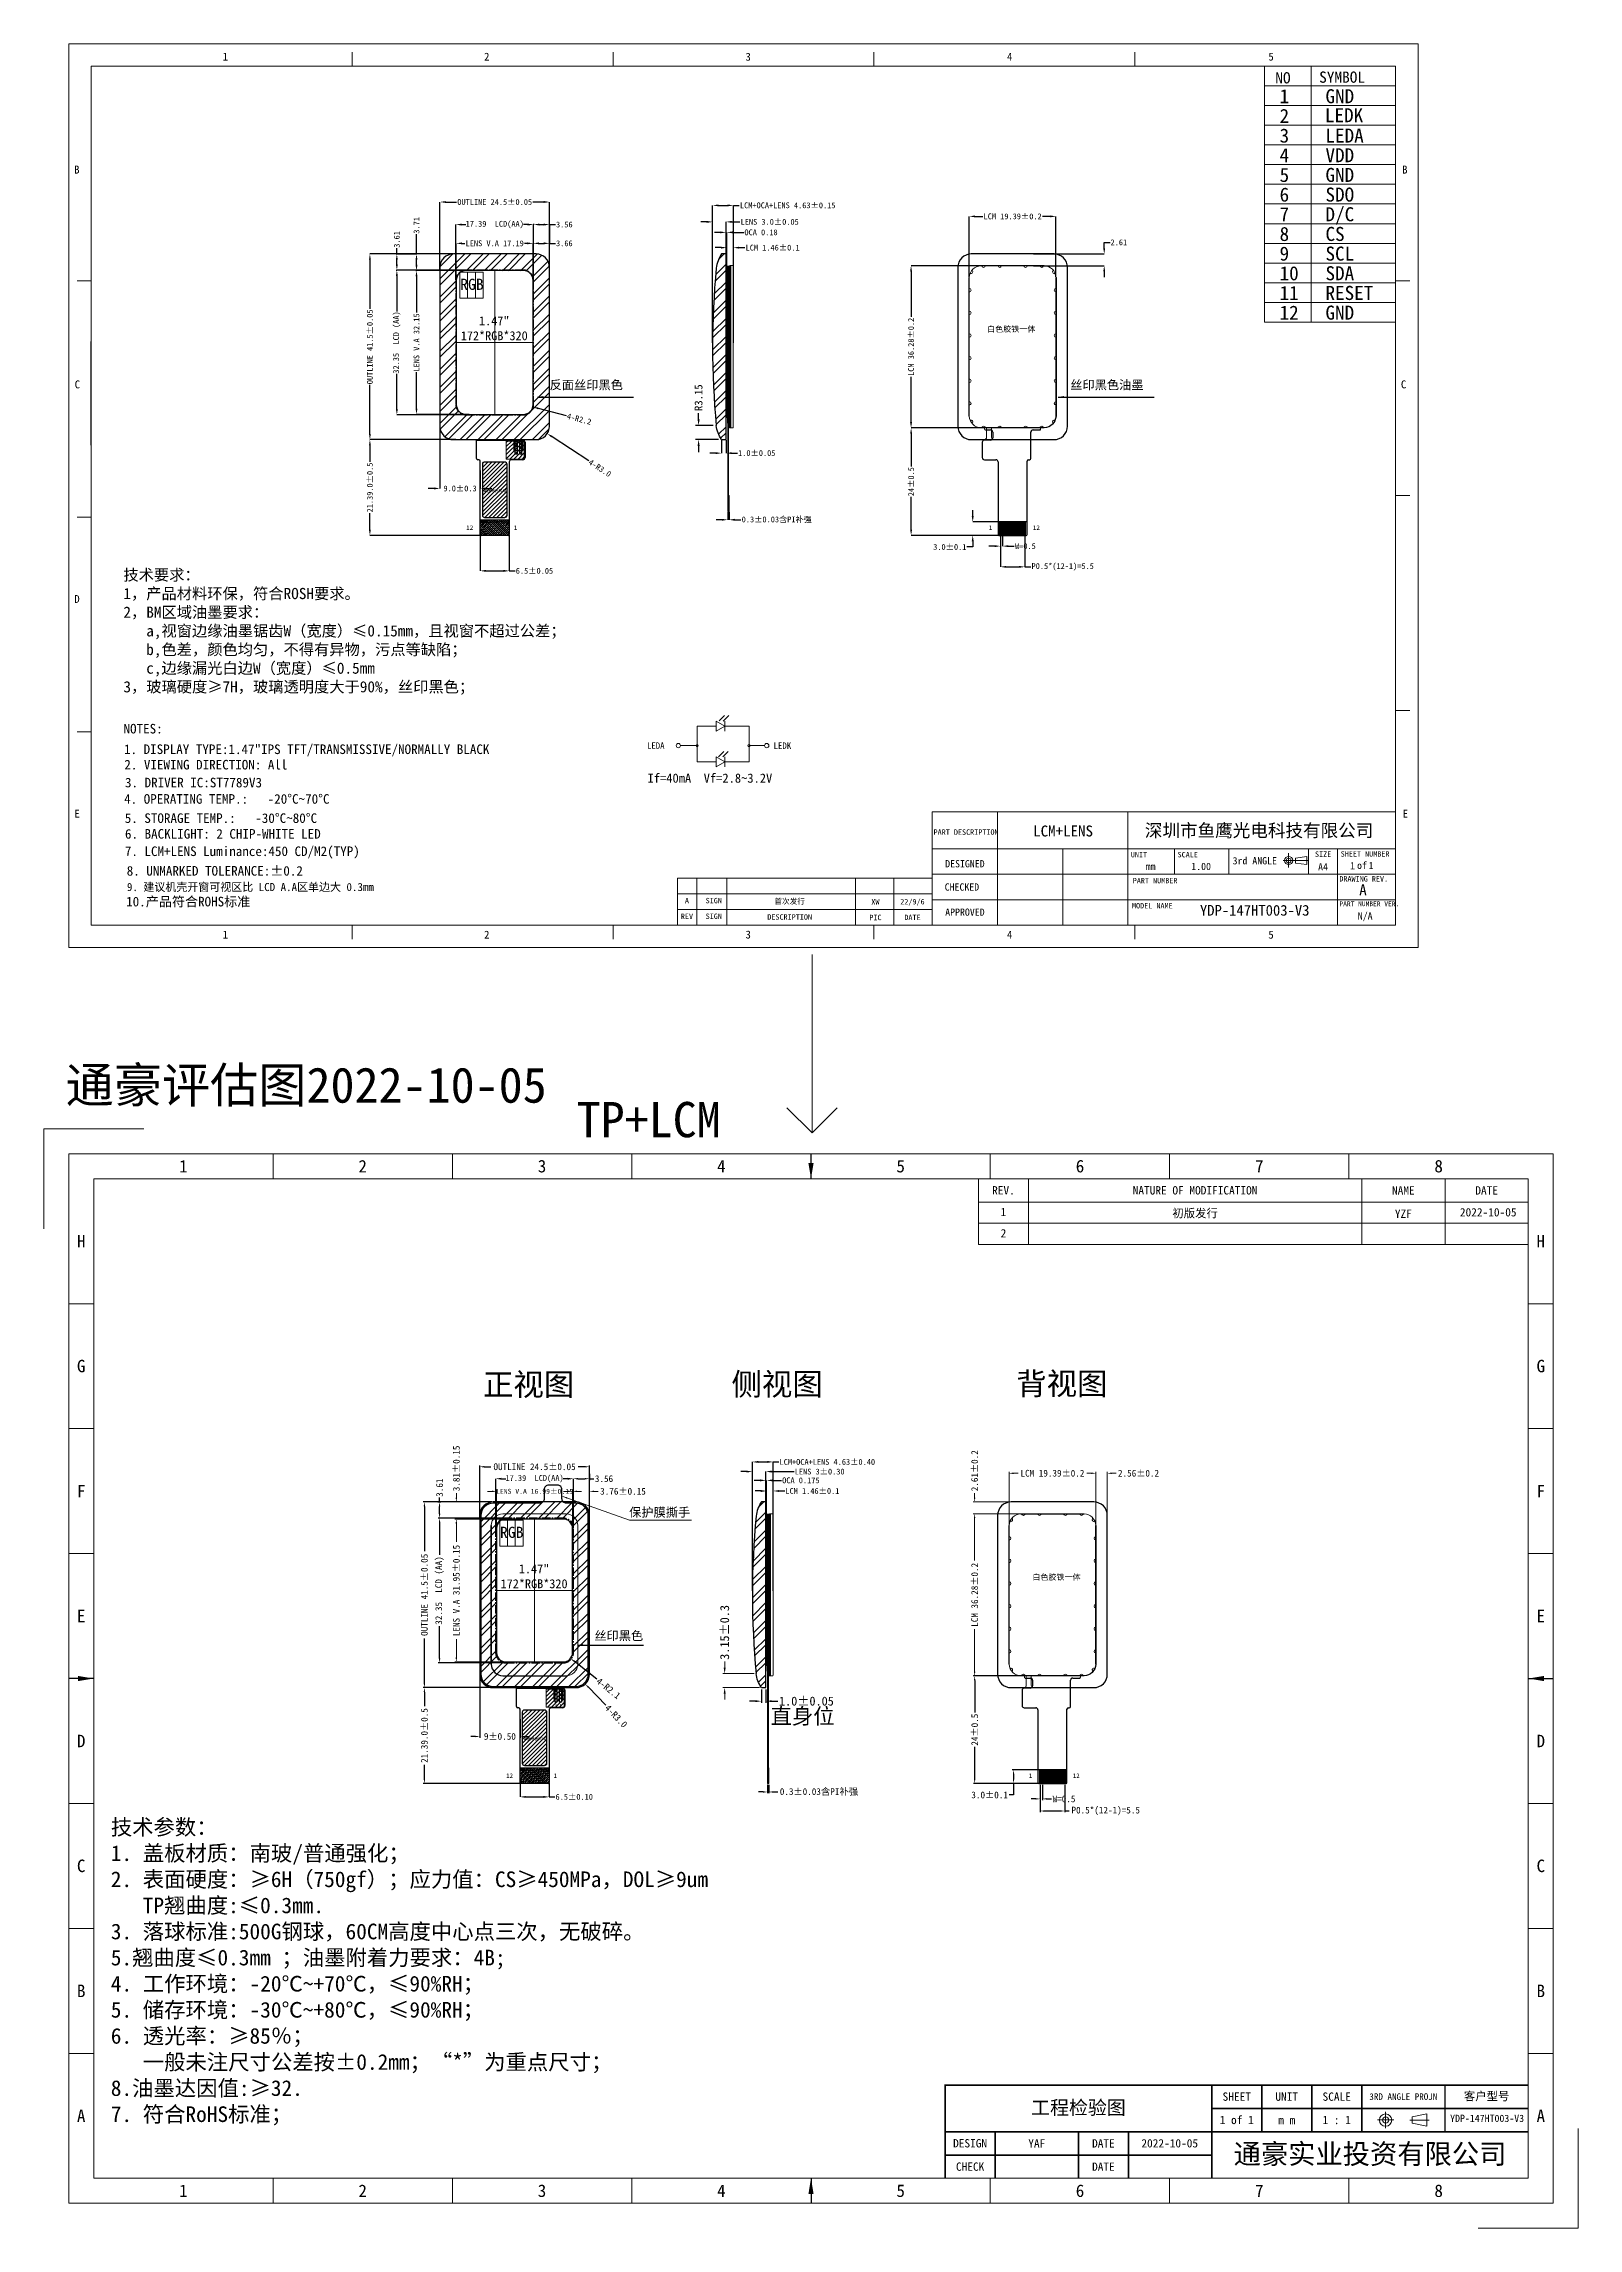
# Model space of a CAD drawing. Header units: millimetres. Extents: x 899 to 1621, y -115 to 374.
# Drawn here: x 899.2 to 1242.2, y -114.8 to 373.6 of the extents above; entities that cross this region are included whole.
import ezdxf
from ezdxf.enums import TextEntityAlignment as Align

# ---------------------------------------------------------------- set-up
doc = ezdxf.new("R2010")
doc.units = ezdxf.units.MM
doc.linetypes.add('CENTER2', pattern=[28.575, 19.05, -3.175, 3.175, -3.175])
doc.layers.get('0').update_dxf_attribs({"lineweight": 15})
for name, color, linetype in [('Bezel', 5, 'Continuous'), ('dim', 3, 'Continuous'), ('DWG', 7, 'Continuous'), ('FPC', 30, 'Continuous'), ('FPC-LED', 4, 'Continuous'), ('Index', 7, 'Continuous'), ('LAYOUT.drawing', 7, 'Continuous'), ('lcd', 4, 'Continuous'), ('LENS', 211, 'Continuous'), ('OUTLINE.drawing', 5, 'Continuous'), ('PF', 8, 'Continuous'), ('标 注', 3, 'Continuous')]:
    doc.layers.add(name, color=color, linetype=linetype)
doc.layers.add('BL', color=7, linetype='Continuous', plot=False)
for name, color, linetype, lineweight in [('BLU', 7, 'Continuous', 9), ('DIM1', 7, 'Continuous', 13), ('DIM（标注）', 3, 'Continuous', 15), ('LCD_MAIN', 2, 'Continuous', 9), ('Title block', 7, 'Continuous', 9), ('图框', 7, 'Continuous', 0)]:
    doc.layers.add(name, color=color, linetype=linetype, lineweight=lineweight)
doc.styles.add('DD', font='', dxfattribs={"height": 2})
doc.styles.add('RD', font='PMingLiU.ttf', dxfattribs={"width": 0.8, "height": 1.8})
doc.styles.add('St', font='', dxfattribs={"height": 2})
doc.styles.get("Standard").update_dxf_attribs({"font": ''})
doc.styles.add('WMF-ARIAL0', font='')
doc.styles.add('宋体', font='')
doc.styles.add('黑体', font='')
doc.styles.get('DD').set_extended_font_data('SimSun')
doc.styles.get('St').set_extended_font_data('SimSun')
doc.styles.get('Standard').set_extended_font_data('SimSun')
doc.styles.get('WMF-ARIAL0').set_extended_font_data('SimSun')
doc.styles.get('宋体').set_extended_font_data('SimSun')
doc.styles.get('黑体').set_extended_font_data('楷体_GB2312')
doc.dimstyles.new('ISO-25', dxfattribs={"dimtxt": 2.5, "dimasz": 2.5, "dimexe": 1.25, "dimexo": 0.625, "dimtad": 1, "dimtxsty": 'Standard', "dimcen": 2.5, "dimadec": 0, "dimazin": 0, "dimtfac": 1, "dimtmove": 0, "dimatfit": 3, "dimfxl": 0, "dimarcsym": 0})
doc.dimstyles.new('ISO-25$0', dxfattribs={"dimscale": 0.5, "dimtxt": 2, "dimasz": 2, "dimexe": 0.8, "dimexo": 0.8, "dimtad": 0, "dimrnd": 0.01, "dimzin": 9, "dimdsep": 46, "dimtxsty": 'Standard', "dimcen": 2.5, "dimadec": 0, "dimazin": 2, "dimtfac": 1, "dimtofl": 0, "dimtmove": 0, "dimatfit": 0, "dimfxl": 0, "dimlwd": 13, "dimlwe": 13, "dimarcsym": 0})
doc.dimstyles.new('SH', dxfattribs={"dimscale": 1.4, "dimtxt": 2.5, "dimasz": 2.5, "dimexe": 1.25, "dimexo": 0.625, "dimtad": 0, "dimdec": 1, "dimzin": 0, "dimdsep": 46, "dimtxsty": 'RD', "dimcen": 2.5, "dimadec": 0, "dimazin": 0, "dimtfac": 0.6, "dimtdec": 4, "dimtmove": 0, "dimatfit": 3, "dimfxl": 0, "dimtolj": 1, "dimarcsym": 0})
doc.dimstyles.get("Standard").update_dxf_attribs({"dimscale": 0.7, "dimtxt": 2.5, "dimasz": 1.8, "dimexe": 1, "dimexo": 1, "dimgap": 0.09, "dimtad": 0, "dimtih": 1, "dimtoh": 1, "dimzin": 9, "dimdsep": 46, "dimtxsty": 'Standard', "dimcen": 0.09, "dimclrt": 7, "dimadec": 1, "dimazin": 0, "dimtfac": 1, "dimtofl": 0, "dimtmove": 0, "dimatfit": 3, "dimfxl": 0, "dimtolj": 1, "dimtzin": 0, "dimarcsym": 0})
doc.dimstyles.new('Standard$0', dxfattribs={"dimscale": 0.7, "dimtxt": 2.5, "dimasz": 2, "dimexe": 1, "dimexo": 1, "dimtad": 0, "dimzin": 9, "dimdsep": 46, "dimtxsty": 'Standard', "dimcen": 0, "dimclrt": 7, "dimadec": 1, "dimazin": 0, "dimtfac": 1, "dimtofl": 0, "dimtmove": 0, "dimatfit": 3, "dimfxl": 0, "dimtolj": 1, "dimtzin": 0, "dimarcsym": 0})
doc.dimstyles.new('Standard$4', dxfattribs={"dimscale": 0.7, "dimtxt": 2.5, "dimasz": 2, "dimexe": 1, "dimexo": 0.6, "dimtad": 0, "dimtoh": 1, "dimzin": 9, "dimdsep": 46, "dimtxsty": 'Standard', "dimcen": 0, "dimclrt": 7, "dimadec": 1, "dimazin": 0, "dimtfac": 1, "dimtofl": 0, "dimtmove": 0, "dimatfit": 3, "dimfxl": 0, "dimtolj": 1, "dimtzin": 0, "dimarcsym": 0})

msp = doc.modelspace()

# ---------------------------------------------------------------- texts
at = {"color": 4, "linetype": 'Continuous', "style": '宋体'}
for s, height, p in [('1', 1.768, (939.192, 369.771)), ('2', 1.768, (997.614, 369.776)), ('3', 1.768, (1056.043, 369.756)), ('4', 1.768, (1114.486, 369.776)), ('5', 1.768, (1172.906, 369.786)), ('B', 1.768, (906.003, 344.524)), ('B', 1.768, (1202.808, 344.524)), ('C', 1.768, (906.121, 296.527)), ('C', 1.768, (1202.522, 296.527)), ('D', 1.768, (906.034, 248.555)), ('E', 1.768, (906.065, 200.559)), ('E', 1.768, (1202.915, 200.559)), ('PART DESCRIPTION', 1.21427, (1098.077, 196.724)), ('UNIT', 1.2143, (1142.169, 191.683)), ('SCALE', 1.2143, (1152.612, 191.683)), ('3rd ANGLE', 1.619, (1164.907, 190.115)), ('SIZE', 1.2143, (1183.325, 191.787)), ('SHEET NUMBER', 1.21427, (1189.072, 191.846)), ('PART NUMBER', 1.21427, (1142.592, 185.879)), ('DRAWING REV.', 1.21427, (1188.766, 186.28)), ('MODEL NAME', 1.2143, (1142.424, 180.265)), ('PART NUMBER VER.', 1.06744, (1188.788, 180.768)), ('1', 1.768, (939.192, 173.525)), ('2', 1.768, (997.614, 173.52)), ('3', 1.768, (1056.043, 173.54)), ('4', 1.768, (1114.486, 173.52)), ('5', 1.768, (1172.906, 173.51))]:
    msp.add_text(s, height=height, rotation=0, dxfattribs=at).set_placement(p)
at = {"color": 1, "linetype": 'Continuous', "style": '宋体'}
for s, height, rotation, p in [('LCM+LENS', 2.4589, 0, (1127.025, 196.346)), ('A', 2.459, 0, (1194.046, 183.192)), ('A', 1.214, 0, (1042.959, 181.407)), ('SIGN', 1.2143, 0, (1048.956, 181.407)), ('首次发行', 1.2143, 0, (1065.917, 181.254)), ('XW', 1.2143, 0.2648, (1085.082, 181.144)), ('22/9/6', 1.2143, 0, (1093.364, 181.163))]:
    msp.add_text(s, height=height, rotation=rotation, dxfattribs=at).set_placement(p, align=Align.CENTER)
at = {"color": 4, "linetype": 'Continuous', "style": '宋体'}
for s, height, rotation, p in [('DESIGNED', 1.619, 0, (1105.084, 189.449)), ('1.00', 1.619, 0, (1157.874, 188.849)), ('1', 1.619, 0, (1191.712, 189.019)), ('of', 1.619, 0, (1193.826, 189.083)), ('1', 1.619, 0, (1195.87, 189.05)), ('CHECKED', 1.619, 0, (1104.414, 184.246)), ('mm', 1.619, 0, (1146.581, 188.849)), ('A4', 1.619, 0, (1185.118, 188.751)), ('REV', 1.2143, 0, (1042.959, 177.904)), ('SIGN', 1.2143, 0, (1048.956, 177.904)), ('DESCRIPTION', 1.21427, 0, (1065.917, 177.751)), ('PIC', 1.2143, 0.2648, (1085.082, 177.641)), ('DATE', 1.2143, 0, (1093.364, 177.66)), ('APPROVED', 1.619, 0, (1105.084, 178.632)), ('N/A', 1.619, 0, (1194.539, 177.762))]:
    msp.add_text(s, height=height, rotation=rotation, dxfattribs=at).set_placement(p, align=Align.CENTER)
at = {"lineweight": 0, "style": 'WMF-ARIAL0'}
msp.add_text('2022-10-05', height=1.862, dxfattribs=at).set_placement((1222.038, 112.34), align=Align.MIDDLE)
at = {"color": 6, "char_height": 0.6, "width": 5.11681, "attachment_point": 1, "style": '宋体'}
for insert in [(997.511, 273.892), (1006.413, -5.074)]:
    msp.add_mtext('{\\fSimSun|b0|i0|c134|p54;单面弯折区域}', dxfattribs=dict(at, insert=insert))
at = {"color": 7, "insert": (917.366, 209.474), "char_height": 2.14362, "width": 57.68579, "attachment_point": 1, "style": '宋体'}
msp.add_mtext('3. DRIVER IC:ST7789V3', dxfattribs=at)
at = {"color": 2, "attachment_point": 1, "rotation": 0}
for s, insert, char_height, width, style in [('{\\fSimSun|b1|i0|c134|p2;\\C4;深圳市鱼鹰光电科技有限公司}', (1145.299, 199.141), 2.88, 56.65341, '黑体'), ('\\pi7.25;{\\C1;YDP-147HT003-V3}', (1150.355, 181.05), 2.4, 31.12711, '宋体')]:
    msp.add_mtext(s, dxfattribs=dict(at, insert=insert, char_height=char_height, width=width, style=style))
for s, insert, char_height, width, attachment_point, style in [('{\\C2;通豪评估图2022-10-05}', (957.857, 140.354), 7.89293, 124.97146, 5, '宋体'), ('{\\C2;TP+LCM}', (1034.403, 133), 7.89293, 124.97146, 5, '宋体'), ('正视图', (997.373, 76.359), 4.9816, 127.62611, 1, 'DD'), ('侧视图', (1052.914, 76.427), 4.9816, 127.62611, 1, 'DD'), ('{\\fSimSun|b0|i0|c134|p2;背视图}', (1116.558, 76.54), 4.98162, 127.62611, 1, 'DD'), ('工程检验图', (1130.454, -87.949), 3.1033, 59.58337, 5, '宋体'), ('{\\C2;通豪实业投资有限公司}', (1195.624, -98.376), 4.46875, 70.75525, 5, '宋体'), ('4', (1050.645, -106.383), 2.793, 26.71942, 5, 'WMF-ARIAL0'), ('5', (1090.724, -106.383), 2.793, 26.71942, 5, 'WMF-ARIAL0')]:
    msp.add_mtext(s, dxfattribs=dict(insert=insert, char_height=char_height, width=width, attachment_point=attachment_point, style=style))
at = {"lineweight": 0, "attachment_point": 5, "style": 'WMF-ARIAL0'}
for s, insert, char_height, width in [('1', (930.408, 122.641), 2.793, 26.71942), ('2', (970.487, 122.641), 2.793, 26.71942), ('3', (1010.566, 122.641), 2.793, 26.71942), ('4', (1050.645, 122.641), 2.793, 26.71942), ('5', (1090.724, 122.641), 2.793, 26.71942), ('6', (1130.803, 122.641), 2.793, 26.71942), ('7', (1170.882, 122.641), 2.793, 26.71942), ('8', (1210.962, 122.641), 2.793, 26.71942), ('{\\fSimSun|b0|i0|c134|p2;\\C0;REV.}', (1113.696, 117.241), 1.86198, 7.44792), ('{\\C0;NATURE OF MODIFICATION}', (1156.522, 117.241), 1.86198, 74.47921), ('{\\fSimSun|b0|i0|c134|p2;\\C0;NAME}', (1203.071, 117.241), 1.86198, 12.4132), ('{\\fSimSun|b0|i0|c134|p2;\\C0;DATE}', (1221.691, 117.241), 1.86198, 12.4132), ('{\\fSimSun|b0|i0|c134|p2;\\C0;1}', (1113.696, 112.419), 1.86198, 7.44792), ('{\\C0;初版发行}', (1156.522, 112.028), 1.862, 74.47921), ('{\\fSimSun|b0|i0|c134|p2;\\C0;YZF}', (1203.071, 112.028), 1.86198, 12.4132), ('{\\fSimSun|b0|i0|c134|p2;\\C0;2}', (1113.696, 107.667), 1.86198, 7.44792), ('H', (907.575, 105.883), 2.793, 3.72396), ('H', (1233.794, 105.883), 2.793, 3.72396), ('G', (907.575, 77.953), 2.793, 3.72396), ('G', (1233.794, 77.953), 2.793, 3.72396), ('F', (907.575, 50.024), 2.793, 3.72396), ('F', (1233.794, 50.024), 2.793, 3.72396), ('E', (907.575, 22.094), 2.793, 3.72396), ('E', (1233.794, 22.094), 2.793, 3.72396), ('D', (907.575, -5.836), 2.793, 3.72396), ('D', (1233.794, -5.836), 2.793, 3.72396), ('C', (907.575, -33.765), 2.793, 3.72396), ('C', (1233.794, -33.765), 2.793, 3.72396), ('B', (907.575, -61.695), 2.793, 3.72396), ('B', (1233.794, -61.695), 2.793, 3.72396), ('SHEET', (1165.832, -85.342), 1.862, 7.44792), ('UNIT', (1177.004, -85.342), 1.862, 7.44792), ('SCALE', (1188.176, -85.342), 1.862, 7.44792), ('{\\fSimSun|b0|i0|c134|p2;3RD ANGLE PROJN}', (1203.071, -85.342), 1.48958, 23.86276), ('{\\fSimSun|b0|i0|c134|p2;客户型号}', (1221.691, -85.342), 1.86198, 32.05371), ('A', (907.575, -89.625), 2.793, 3.72396), ('1 of 1', (1165.832, -90.556), 1.862, 11.17188), ('m m', (1177.004, -90.556), 1.862, 7.44792), ('1 : 1', (1188.176, -90.556), 1.862, 7.44792), ('YDP-147HT003-V3', (1221.793, -90.192), 1.62, 27.88806), ('A', (1233.794, -89.625), 2.793, 3.72396), ('DESIGN', (1106.248, -95.769), 1.862, 7.44792), ('{\\fSimSun|b0|i0|c134|p2;YAF}', (1121.144, -95.769), 1.86198, 12.4132), ('DATE', (1136.04, -95.769), 1.862, 7.44792), ('{\\fSimSun|b0|i0|c134|p2;2022-10-05}', (1150.862, -95.769), 1.86198, 12.4132), ('CHECK', (1106.248, -100.983), 1.862, 7.44792), ('DATE', (1136.04, -100.983), 1.862, 7.44792), ('1', (930.408, -106.383), 2.793, 26.71942), ('2', (970.487, -106.383), 2.793, 26.71942), ('3', (1010.566, -106.383), 2.793, 26.71942), ('6', (1130.803, -106.383), 2.793, 26.71942), ('7', (1170.882, -106.383), 2.793, 26.71942), ('8', (1210.962, -106.383), 2.793, 26.71942)]:
    msp.add_mtext(s, dxfattribs=dict(at, insert=insert, char_height=char_height, width=width))
at = {"layer": 'Bezel', "color": 7, "lineweight": -3, "char_height": 1.2815, "width": 11.39812, "attachment_point": 1, "style": '宋体'}
for insert in [(1110.067, 310.413), (1120.161, 31.447)]:
    msp.add_mtext('白色胶铁一体', dxfattribs=dict(at, insert=insert))
at = {"layer": 'BL', "color": 3, "char_height": 2, "attachment_point": 1}
for s, insert in [('{\\C3;反面丝印黑色}', (1012.27, 298.305)), ('丝印黑色油墨', (1128.623, 298.305)), ('保护膜撕手', (1030.043, 46.301)), ('丝印黑色', (1022.261, 18.707))]:
    msp.add_mtext_dynamic_manual_height_columns(s, width=43.16689, gutter_width=12.5, heights=[0], dxfattribs=dict(at, insert=insert))
at = {"layer": 'BL', "color": 30, "insert": (917.01, 256.071), "char_height": 2.5, "attachment_point": 1}
msp.add_mtext_dynamic_manual_height_columns('{\\C4;技术要求：\\P1，产品材料环保，符合ROSH要求。\\P2，BM区域油墨要求：\\P   a,视窗边缘油墨锯齿W（宽度）≤0.15mm，且视窗不超过公差；\\P   b,色差，颜色均匀，不得有异物，污点等缺陷；\\P   c,边缘漏光白边W（宽度）≤0.5mm\\P3，玻璃硬度≥7H，玻璃透明度大于90%，丝印黑色；}', width=111.59753, gutter_width=12.5, heights=[0], dxfattribs=at)
at = {"layer": 'BLU', "color": 7, "lineweight": 5, "style": '宋体'}
for s, p in [('A', (1004.618, 281.003)), ('K', (1005.631, 281)), ('A', (1013.52, 2.037)), ('K', (1014.532, 2.034))]:
    msp.add_text(s, height=0.407, rotation=360, dxfattribs=at).set_placement(p)
at = {"layer": 'dim', "color": 4, "char_height": 3.5, "width": 176.24601, "attachment_point": 1, "style": 'St'}
for s, insert in [('直身位', (1061.643, 1.477)), ('技术参数：    \\P1. 盖板材质：南玻/普通强化；\\P2. 表面硬度：≥6H（750gf）；应力值：CS≥450MPa，DOL≥9um\\P   TP翘曲度:≤0.3mm.\\P3. 落球标准:500G钢球，60CM高度中心点三次，无破碎。\\P5.翘曲度≤0.3mm ；油墨附着力要求：4B;\\P4. 工作环境：-20℃~+70℃，≤90%RH；\\P5. 储存环境：-30℃~+80℃，≤90%RH；\\P6. 透光率：≥85％；\\P   一般未注尺寸公差按±0.2mm；“*”为重点尺寸；\\P8.油墨达因值:≥32.\\P7. 符合RoHS标准；', (914.191, -23.322))]:
    msp.add_mtext(s, dxfattribs=dict(at, insert=insert))
at = {"layer": 'DIM（标注）', "color": 7, "style": '宋体'}
for s, height, p in [('LEDA', 1.44, (1034.028, 215.942)), ('LEDK', 1.44, (1062.327, 215.932)), ('If=40mA  Vf=2.8~3.2V ', 2.0487, (1034.156, 208.369))]:
    msp.add_text(s, height=height, dxfattribs=at).set_placement(p)
at = {"layer": 'Index', "color": 1, "char_height": 1, "attachment_point": 2, "style": '宋体'}
for s, insert in [('12', (994.412, 265.881)), ('1', (1004.659, 265.881)), ('1', (1110.846, 265.881)), ('12', (1121.063, 265.881)), ('12', (1003.313, -13.085)), ('1', (1013.561, -13.085)), ('1', (1119.747, -13.085)), ('12', (1129.964, -13.085))]:
    msp.add_mtext(s, dxfattribs=dict(at, insert=insert))
at = {"layer": 'lcd', "color": 7, "char_height": 2.00104, "width": 15.2104, "attachment_point": 1, "style": '宋体'}
for insert in [(992.407, 312.618), (1001.309, 33.653)]:
    msp.add_mtext('   1.47"\\P172*RGB*320\\P    ', dxfattribs=dict(at, insert=insert))
at = {"layer": 'LCD_MAIN', "color": 1, "linetype": 'ByBlock', "char_height": 2.5, "width": 1.74196, "attachment_point": 1, "style": '宋体'}
for insert in [(992.29, 321.028), (1001.192, 42.062)]:
    msp.add_mtext('R', dxfattribs=dict(at, insert=insert))
at = {"layer": 'LCD_MAIN', "color": 3, "linetype": 'ByBlock', "char_height": 2.5, "width": 1.74196, "attachment_point": 1, "style": '宋体'}
for insert in [(994.036, 321.028), (1002.937, 42.062)]:
    msp.add_mtext('G', dxfattribs=dict(at, insert=insert))
at = {"layer": 'LCD_MAIN', "color": 5, "linetype": 'ByBlock', "char_height": 2.5, "width": 1.74196, "attachment_point": 1, "style": '宋体'}
for insert in [(995.808, 321.028), (1004.71, 42.062)]:
    msp.add_mtext('B', dxfattribs=dict(at, insert=insert))
at = {"layer": 'Title block', "lineweight": 13, "style": '宋体'}
for s, height, p in [('NO', 2.5127, (1174.46, 364.681)), ('SYMBOL', 2.5127, (1184.258, 364.83)), ('1', 3.141, (1175.411, 360.246)), ('GND', 3.1409, (1185.671, 360.246)), ('2', 3.141, (1175.411, 355.849)), ('LEDK', 3.1409, (1185.547, 355.996)), ('3', 3.141, (1175.411, 351.452)), ('LEDA', 3.1409, (1185.671, 351.452)), ('4', 3.141, (1175.411, 347.054)), ('VDD', 3.1409, (1185.671, 347.054)), ('5', 3.141, (1175.411, 342.657)), ('GND', 3.1409, (1185.671, 342.657)), ('6', 3.141, (1175.411, 338.26)), ('SDO', 3.1409, (1185.671, 338.26)), ('D/C', 3.1409, (1185.671, 333.863)), ('8', 3.141, (1175.411, 329.465)), ('7', 3.141, (1175.411, 333.863)), ('CS', 3.1409, (1185.671, 329.465)), ('9', 3.141, (1175.411, 325.068)), ('SCL', 3.1409, (1185.671, 325.068)), ('10', 3.1409, (1175.411, 320.671)), ('SDA', 3.1409, (1185.671, 320.671)), ('11', 3.1409, (1175.411, 316.273)), ('RESET', 3.1409, (1185.671, 316.273)), ('12', 3.1409, (1175.411, 311.876)), ('GND', 3.1409, (1185.671, 311.876))]:
    msp.add_text(s, height=height, dxfattribs=at).set_placement(p)
at = {"layer": '图框', "style": '宋体'}
for s, height, p in [('NOTES:', 2.1436, (917.039, 219.377)), ('1. DISPLAY TYPE:1.47"IPS TFT/TRANSMISSIVE/NORMALLY BLACK', 2.14362, (917.152, 214.777)), ('2. VIEWING DIRECTION: All', 2.14362, (917.216, 211.327)), ('4. OPERATING TEMP.:   -20%%DC~70%%DC', 2.14362, (917.173, 203.669)), ('5. STORAGE TEMP.:   -30%%DC~80%%DC', 2.14362, (917.317, 199.379)), ('6. BACKLIGHT: 2 CHIP-WHITE LED', 2.14362, (917.364, 195.864)), ('7. LCM+LENS Luminance:450 CD/M2(TYP)', 2.14362, (917.341, 191.979)), ('8. UNMARKED TOLERANCE:%%P0.2', 2.14362, (917.751, 187.595))]:
    msp.add_text(s, height=height, dxfattribs=at).set_placement(p)
at = {"layer": '图框', "color": 1, "style": '宋体'}
msp.add_text('9. 建议机壳开窗可视区比 LCD A.A区单边大 0.3mm', height=1.8, dxfattribs=at).set_placement((917.799, 184.153))
at = {"layer": '图框', "insert": (917.624, 182.865), "char_height": 2.14362, "width": 57.68579, "attachment_point": 1, "style": '宋体'}
msp.add_mtext('10.产品符合ROHS标准', dxfattribs=at)

# ---------------------------------------------------------------- blocks, each defined once
blk = doc.blocks.new('*D4')
at = {"layer": 'Defpoints', "color": 0, "transparency": 16777216}
for p in [(1053.33, 327.97), (1051.87, 323.64), (1053.33, 323.74)]:
    blk.add_point(p, dxfattribs=at)
at = {"layer": 'dim', "color": 3, "lineweight": -2, "transparency": 16777216}
for p, q in [((1050.57, 327.97), (1049.27, 327.97)), ((1051.87, 323.79), (1051.87, 327.97)), ((1053.33, 323.89), (1053.33, 327.97)), ((1054.63, 327.97), (1055.93, 327.97))]:
    blk.add_line(p, q, dxfattribs=at)
at = {"layer": 'dim', "color": 3, "transparency": 16777216}
for points in [[(1050.57, 328.18), (1050.57, 327.75), (1051.87, 327.97)], [(1054.63, 328.18), (1054.63, 327.75), (1053.33, 327.97)]]:
    blk.add_solid(points, dxfattribs=at)
at = {"layer": 'dim', "color": 3, "transparency": 16777216, "insert": (1062.1, 327.97), "char_height": 1.3, "attachment_point": 5, "style": '宋体'}
blk.add_mtext('\\A1;LCM 1.46%%P0.1', dxfattribs=at)
blk = doc.blocks.new('*D6')
at = {"layer": 'Defpoints', "color": 0, "transparency": 16777216}
for p in [(1008.69, 333.13), (991.3, 320.64), (1008.69, 320.64)]:
    blk.add_point(p, dxfattribs=at)
at = {"layer": 'dim', "color": 3, "lineweight": -2, "transparency": 16777216}
for p, q in [((991.3, 320.79), (991.3, 333.13)), ((992.6, 333.13), (993.55, 333.13)), ((1007.39, 333.13), (1006.45, 333.13)), ((1008.69, 320.79), (1008.69, 333.13))]:
    blk.add_line(p, q, dxfattribs=at)
at = {"layer": 'dim', "color": 3, "transparency": 16777216}
for points in [[(992.6, 333.34), (992.6, 332.91), (991.3, 333.13)], [(1007.39, 333.34), (1007.39, 332.91), (1008.69, 333.13)]]:
    blk.add_solid(points, dxfattribs=at)
at = {"layer": 'dim', "color": 3, "transparency": 16777216, "insert": (1000, 333.13), "char_height": 1.3, "attachment_point": 5, "style": '宋体'}
blk.add_mtext('\\A1;17.39  LCD(AA)', dxfattribs=at)
blk = doc.blocks.new('*D7')
at = {"layer": 'Defpoints', "color": 0, "transparency": 16777216}
for p in [(993.6, 322.94), (978.12, 290.59), (993.6, 290.59)]:
    blk.add_point(p, dxfattribs=at)
at = {"layer": 'dim', "color": 3, "lineweight": -2, "transparency": 16777216}
for p, q in [((993.45, 322.94), (978.12, 322.94)), ((978.12, 321.64), (978.12, 313.73)), ((978.12, 291.89), (978.12, 299.8)), ((993.45, 290.59), (978.12, 290.59))]:
    blk.add_line(p, q, dxfattribs=at)
at = {"layer": 'dim', "color": 3, "transparency": 16777216}
for points in [[(977.91, 321.64), (978.34, 321.64), (978.12, 322.94)], [(977.91, 291.89), (978.34, 291.89), (978.12, 290.59)]]:
    blk.add_solid(points, dxfattribs=at)
at = {"layer": 'dim', "color": 3, "transparency": 16777216, "insert": (978.12, 306.77), "char_height": 1.3, "attachment_point": 5, "rotation": 90, "style": '宋体'}
blk.add_mtext('\\A1;32.35  LCD (AA)', dxfattribs=at)
blk = doc.blocks.new('*D5')
at = {"layer": 'Defpoints', "color": 0, "transparency": 16777216}
for p in [(1052.07, 269.06), (1052.37, 269.06), (1052.07, 267.14)]:
    blk.add_point(p, dxfattribs=at)
at = {"layer": 'dim', "color": 3, "lineweight": -2, "transparency": 16777216}
for p, q in [((1052.07, 268.91), (1052.07, 267.14)), ((1052.37, 268.91), (1052.37, 267.14)), ((1050.77, 267.14), (1049.47, 267.14)), ((1053.67, 267.14), (1054.97, 267.14))]:
    blk.add_line(p, q, dxfattribs=at)
at = {"layer": 'dim', "color": 3, "transparency": 16777216}
for points in [[(1050.77, 267.36), (1050.77, 266.92), (1052.07, 267.14)], [(1053.67, 267.36), (1053.67, 266.92), (1052.37, 267.14)]]:
    blk.add_solid(points, dxfattribs=at)
at = {"layer": 'dim', "color": 3, "transparency": 16777216, "insert": (1063.03, 267.14), "char_height": 1.3, "attachment_point": 5, "style": '宋体'}
blk.add_mtext('\\A1;0.3%%P0.03含PI补强', dxfattribs=at)
blk = doc.blocks.new('f')
h = blk.add_hatch()
h.set_pattern_fill('ANSI31', color=2, scale=0.2, style=0)
h.set_pattern_definition([(45, (236.8483, 0), (-0.4490128, 0.4490128), [])])
h.paths.add_polyline_path([(481.95, 191.79), (481.95, 187.79), (485.95, 187.79), (485.95, 191.79)])
at = {"color": 2}
for p, q in [((481.95, 191.79), (485.95, 191.79)), ((481.95, 187.79), (481.95, 191.79)), ((485.95, 191.79), (485.95, 187.79)), ((485.95, 187.79), (481.95, 187.79))]:
    blk.add_line(p, q, dxfattribs=at)
blk = doc.blocks.new('*U2')
at = {"layer": 'BL', "color": 2}
blk.add_lwpolyline([(-0.15, -1.5), (0.15, -1.5), (0.15, 1.5), (-0.15, 1.5)], close=True, dxfattribs=at)
blk = doc.blocks.new('*U3')
at = {"layer": 'dim', "color": 0, "linetype": 'ByBlock', "lineweight": -2, "transparency": 16777216}
for p in [(0, 0), (0.5, 0), (1, 0), (1.5, 0), (2, 0), (2.5, 0), (3, 0), (3.5, 0), (4, 0), (4.5, 0), (5, 0), (5.5, 0)]:
    blk.add_blockref('*U2', p, dxfattribs=at)
blk = doc.blocks.new('*D8')
at = {"layer": 'Defpoints', "color": 0, "transparency": 16777216}
for p in [(1106.83, 266.66), (1113, 266.66), (1113, 263.66)]:
    blk.add_point(p, dxfattribs=at)
at = {"layer": 'dim', "color": 3, "lineweight": -2, "transparency": 16777216}
for p, q in [((1106.83, 267.96), (1106.83, 269.26)), ((1112.85, 266.66), (1106.83, 266.66)), ((1106.83, 261.06), (1105.53, 261.06)), ((1112.85, 263.66), (1106.83, 263.66)), ((1106.83, 262.36), (1106.83, 261.06))]:
    blk.add_line(p, q, dxfattribs=at)
at = {"layer": 'dim', "color": 3, "transparency": 16777216}
for points in [[(1106.61, 267.96), (1107.05, 267.96), (1106.83, 266.66)], [(1106.61, 262.36), (1107.05, 262.36), (1106.83, 263.66)]]:
    blk.add_solid(points, dxfattribs=at)
at = {"layer": 'dim', "color": 3, "transparency": 16777216, "insert": (1101.71, 261.06), "char_height": 1.3, "attachment_point": 5, "style": '宋体'}
blk.add_mtext('\\A1;3.0%%P0.1', dxfattribs=at)
blk = doc.blocks.new('*D9')
at = {"layer": 'Defpoints', "color": 0, "transparency": 16777216}
for p in [(1113, 263.66), (1118.5, 263.66), (1118.5, 256.62)]:
    blk.add_point(p, dxfattribs=at)
at = {"layer": 'dim', "color": 3, "lineweight": -2, "transparency": 16777216}
for p, q in [((1113, 263.51), (1113, 256.62)), ((1118.5, 263.51), (1118.5, 256.62)), ((1114.3, 256.62), (1117.2, 256.62)), ((1118.5, 256.62), (1119.8, 256.62))]:
    blk.add_line(p, q, dxfattribs=at)
at = {"layer": 'dim', "color": 3, "transparency": 16777216}
for points in [[(1114.3, 256.83), (1114.3, 256.4), (1113, 256.62)], [(1117.2, 256.83), (1117.2, 256.4), (1118.5, 256.62)]]:
    blk.add_solid(points, dxfattribs=at)
at = {"layer": 'dim', "color": 3, "transparency": 16777216, "insert": (1126.94, 256.62), "char_height": 1.3, "attachment_point": 5, "style": '宋体'}
blk.add_mtext('\\A1;P0.5*(12-1)=5.5', dxfattribs=at)
blk = doc.blocks.new('*D10')
at = {"layer": 'Defpoints', "color": 0, "transparency": 16777216}
for p in [(1113, 263.66), (1113.5, 263.66), (1113.5, 261.25)]:
    blk.add_point(p, dxfattribs=at)
at = {"layer": 'dim', "color": 3, "lineweight": -2, "transparency": 16777216}
for p, q in [((1111.7, 261.25), (1110.4, 261.25)), ((1113, 263.51), (1113, 261.25)), ((1113.5, 263.51), (1113.5, 261.25)), ((1114.8, 261.25), (1116.1, 261.25))]:
    blk.add_line(p, q, dxfattribs=at)
at = {"layer": 'dim', "color": 3, "transparency": 16777216}
for points in [[(1111.7, 261.47), (1111.7, 261.03), (1113, 261.25)], [(1114.8, 261.47), (1114.8, 261.03), (1113.5, 261.25)]]:
    blk.add_solid(points, dxfattribs=at)
at = {"layer": 'dim', "color": 3, "transparency": 16777216, "insert": (1118.61, 261.25), "char_height": 1.3, "attachment_point": 5, "style": '宋体'}
blk.add_mtext('\\A1;W=0.5', dxfattribs=at)
blk = doc.blocks.new('*D15')
at = {"layer": 'Defpoints', "color": 0, "transparency": 16777216}
for p in [(1012.25, 338.17), (987.75, 322.77), (1012.25, 322.77)]:
    blk.add_point(p, dxfattribs=at)
at = {"layer": 'dim', "color": 3, "lineweight": -2, "transparency": 16777216}
for p, q in [((987.75, 322.92), (987.75, 338.17)), ((989.05, 338.17), (991.47, 338.17)), ((1010.95, 338.17), (1008.52, 338.17)), ((1012.25, 322.92), (1012.25, 338.17))]:
    blk.add_line(p, q, dxfattribs=at)
at = {"layer": 'dim', "color": 3, "transparency": 16777216}
for points in [[(989.05, 338.39), (989.05, 337.96), (987.75, 338.17)], [(1010.95, 338.39), (1010.95, 337.96), (1012.25, 338.17)]]:
    blk.add_solid(points, dxfattribs=at)
at = {"layer": 'dim', "color": 3, "transparency": 16777216, "insert": (1000, 338.17), "char_height": 1.3, "attachment_point": 5, "style": '宋体'}
blk.add_mtext('\\A1;OUTLINE 24.5%%P0.05', dxfattribs=at)
blk = doc.blocks.new('*D16')
at = {"layer": 'Defpoints', "color": 0, "transparency": 16777216}
for p in [(1008.59, 328.93), (991.4, 319.72), (1008.59, 318.81)]:
    blk.add_point(p, dxfattribs=at)
at = {"layer": 'dim', "color": 3, "lineweight": -2, "transparency": 16777216}
for p, q in [((991.4, 319.87), (991.4, 328.93)), ((992.7, 328.93), (993.32, 328.93)), ((1007.29, 328.93), (1006.68, 328.93)), ((1008.59, 318.96), (1008.59, 328.93))]:
    blk.add_line(p, q, dxfattribs=at)
at = {"layer": 'dim', "color": 3, "transparency": 16777216}
for points in [[(992.7, 329.15), (992.7, 328.71), (991.4, 328.93)], [(1007.29, 329.15), (1007.29, 328.71), (1008.59, 328.93)]]:
    blk.add_solid(points, dxfattribs=at)
at = {"layer": 'dim', "color": 3, "transparency": 16777216, "insert": (1000, 328.93), "char_height": 1.3, "attachment_point": 5, "style": '宋体'}
blk.add_mtext('\\A1;LENS V.A 17.19', dxfattribs=at)
blk = doc.blocks.new('*D17')
at = {"layer": 'Defpoints', "color": 0, "transparency": 16777216}
for p in [(990.75, 326.55), (972.1, 285.05), (990.75, 285.05)]:
    blk.add_point(p, dxfattribs=at)
at = {"layer": 'dim', "color": 3, "lineweight": -2, "transparency": 16777216}
for p, q in [((990.6, 326.55), (972.1, 326.55)), ((972.1, 325.25), (972.1, 314.33)), ((972.1, 286.35), (972.1, 297.28)), ((990.6, 285.05), (972.1, 285.05))]:
    blk.add_line(p, q, dxfattribs=at)
at = {"layer": 'dim', "color": 3, "transparency": 16777216}
for points in [[(971.89, 325.25), (972.32, 325.25), (972.1, 326.55)], [(971.89, 286.35), (972.32, 286.35), (972.1, 285.05)]]:
    blk.add_solid(points, dxfattribs=at)
at = {"layer": 'dim', "color": 3, "transparency": 16777216, "insert": (972.1, 305.8), "char_height": 1.3, "attachment_point": 5, "rotation": 90, "style": '宋体'}
blk.add_mtext('\\A1;OUTLINE 41.5%%P0.05', dxfattribs=at)
blk = doc.blocks.new('*D18')
at = {"layer": 'Defpoints', "color": 0, "transparency": 16777216}
for p in [(994.47, 322.84), (982.52, 290.69), (994.47, 290.69)]:
    blk.add_point(p, dxfattribs=at)
at = {"layer": 'dim', "color": 3, "lineweight": -2, "transparency": 16777216}
for p, q in [((994.32, 322.84), (982.52, 322.84)), ((982.52, 321.54), (982.52, 313.44)), ((982.52, 291.99), (982.52, 300.1)), ((994.32, 290.69), (982.52, 290.69))]:
    blk.add_line(p, q, dxfattribs=at)
at = {"layer": 'dim', "color": 3, "transparency": 16777216}
for points in [[(982.3, 321.54), (982.73, 321.54), (982.52, 322.84)], [(982.3, 291.99), (982.73, 291.99), (982.52, 290.69)]]:
    blk.add_solid(points, dxfattribs=at)
at = {"layer": 'dim', "color": 3, "transparency": 16777216, "insert": (982.52, 306.77), "char_height": 1.3, "attachment_point": 5, "rotation": 90, "style": '宋体'}
blk.add_mtext('\\A1;LENS V.A 32.15', dxfattribs=at)
blk = doc.blocks.new('*D11')
at = {"layer": 'Defpoints', "color": 0, "transparency": 16777216}
for p in [(977.96, 326.55), (982.52, 326.55), (982.52, 322.84)]:
    blk.add_point(p, dxfattribs=at)
at = {"layer": 'dim', "color": 3, "lineweight": -2, "transparency": 16777216}
for p, q in [((982.52, 326.55), (982.52, 330.99)), ((978.11, 326.55), (982.52, 326.55)), ((982.37, 322.84), (982.52, 322.84)), ((982.52, 324.14), (982.52, 325.25))]:
    blk.add_line(p, q, dxfattribs=at)
at = {"layer": 'dim', "color": 3, "transparency": 16777216}
for points in [[(982.3, 325.25), (982.73, 325.25), (982.52, 326.55)], [(982.3, 324.14), (982.73, 324.14), (982.52, 322.84)]]:
    blk.add_solid(points, dxfattribs=at)
at = {"layer": 'dim', "color": 3, "transparency": 16777216, "insert": (982.52, 332.95), "char_height": 1.3, "attachment_point": 5, "rotation": 90, "style": '宋体'}
blk.add_mtext('\\A1;3.71', dxfattribs=at)
blk = doc.blocks.new('*D12')
at = {"layer": 'Defpoints', "color": 0, "transparency": 16777216}
for p in [(1012.25, 333.17), (1008.59, 328.93), (1012.25, 328.93)]:
    blk.add_point(p, dxfattribs=at)
at = {"layer": 'dim', "color": 3, "lineweight": -2, "transparency": 16777216}
for p, q in [((1012.25, 333.02), (1012.25, 328.93)), ((1008.59, 329.08), (1008.59, 328.93)), ((1009.89, 328.93), (1010.95, 328.93)), ((1012.25, 328.93), (1013.55, 328.93))]:
    blk.add_line(p, q, dxfattribs=at)
at = {"layer": 'dim', "color": 3, "transparency": 16777216}
for points in [[(1009.89, 329.15), (1009.89, 328.71), (1008.59, 328.93)], [(1010.95, 329.15), (1010.95, 328.71), (1012.25, 328.93)]]:
    blk.add_solid(points, dxfattribs=at)
at = {"layer": 'dim', "color": 3, "transparency": 16777216, "insert": (1015.56, 328.93), "char_height": 1.3, "attachment_point": 5, "style": '宋体'}
blk.add_mtext('\\A1;3.66', dxfattribs=at)
blk = doc.blocks.new('*D13')
at = {"layer": 'Defpoints', "color": 0, "transparency": 16777216}
for p in [(1006.39, 292.89), (1008.52, 292.34)]:
    blk.add_point(p, dxfattribs=at)
at = {"layer": 'dim', "color": 3, "lineweight": -2, "transparency": 16777216}
blk.add_line((1016.02, 290.4), (1009.78, 292.02), dxfattribs=at)
at = {"layer": 'dim', "color": 3, "transparency": 16777216}
blk.add_solid([(1009.84, 292.22), (1009.73, 291.81), (1008.52, 292.34)], dxfattribs=at)
at = {"layer": 'dim', "color": 3, "transparency": 16777216, "insert": (1018.87, 289.66), "char_height": 1.3, "attachment_point": 5, "rotation": 345.4645, "style": '宋体'}
blk.add_mtext('\\A1;4-R2.2', dxfattribs=at)
blk = doc.blocks.new('*D14')
at = {"layer": 'Defpoints', "color": 0, "transparency": 16777216}
for p in [(1009.25, 288.05), (1011.76, 286.41)]:
    blk.add_point(p, dxfattribs=at)
at = {"layer": 'dim', "color": 3, "lineweight": -2, "transparency": 16777216}
blk.add_line((1021.04, 280.3), (1012.84, 285.69), dxfattribs=at)
at = {"layer": 'dim', "color": 3, "transparency": 16777216}
blk.add_solid([(1012.96, 285.87), (1012.72, 285.51), (1011.76, 286.41)], dxfattribs=at)
at = {"layer": 'dim', "color": 3, "transparency": 16777216, "insert": (1023.51, 278.68), "char_height": 1.3, "attachment_point": 5, "rotation": 326.6867, "style": '宋体'}
blk.add_mtext('\\A1;4-R3.0', dxfattribs=at)
blk = doc.blocks.new('*D19')
at = {"layer": 'Defpoints', "color": 0, "transparency": 16777216}
for p in [(1008.69, 333.13), (1012.25, 333.17), (1012.25, 333.13)]:
    blk.add_point(p, dxfattribs=at)
at = {"layer": 'dim', "color": 3, "lineweight": -2, "transparency": 16777216}
for p, q in [((1008.69, 333.28), (1008.69, 333.13)), ((1009.99, 333.13), (1010.95, 333.13)), ((1012.25, 333.02), (1012.25, 333.13)), ((1012.25, 333.13), (1013.55, 333.13))]:
    blk.add_line(p, q, dxfattribs=at)
at = {"layer": 'dim', "color": 3, "transparency": 16777216}
for points in [[(1009.99, 333.34), (1009.99, 332.91), (1008.69, 333.13)], [(1010.95, 333.34), (1010.95, 332.91), (1012.25, 333.13)]]:
    blk.add_solid(points, dxfattribs=at)
at = {"layer": 'dim', "color": 3, "transparency": 16777216, "insert": (1015.56, 333.13), "char_height": 1.3, "attachment_point": 5, "style": '宋体'}
blk.add_mtext('\\A1;3.56', dxfattribs=at)
blk = doc.blocks.new('*D20')
at = {"layer": 'Defpoints', "color": 0, "transparency": 16777216}
for p in [(978.12, 326.55), (978.12, 326.55), (978.12, 322.94)]:
    blk.add_point(p, dxfattribs=at)
at = {"layer": 'dim', "color": 3, "lineweight": -2, "transparency": 16777216}
for p, q in [((978.12, 326.55), (978.12, 327.85)), ((977.97, 326.55), (978.12, 326.55)), ((977.97, 322.94), (978.12, 322.94)), ((978.12, 324.24), (978.12, 325.25))]:
    blk.add_line(p, q, dxfattribs=at)
at = {"layer": 'dim', "color": 3, "transparency": 16777216}
for points in [[(977.91, 325.25), (978.34, 325.25), (978.12, 326.55)], [(977.91, 324.24), (978.34, 324.24), (978.12, 322.94)]]:
    blk.add_solid(points, dxfattribs=at)
at = {"layer": 'dim', "color": 3, "transparency": 16777216, "insert": (978.12, 329.81), "char_height": 1.3, "attachment_point": 5, "rotation": 90, "style": '宋体'}
blk.add_mtext('\\A1;3.61', dxfattribs=at)
blk = doc.blocks.new('*D21')
at = {"layer": 'Defpoints', "color": 0, "transparency": 16777216}
for p in [(972.1, 285.05), (991.46, 285.05), (997.17, 263.66)]:
    blk.add_point(p, dxfattribs=at)
at = {"layer": 'dim', "color": 3, "lineweight": -2, "transparency": 16777216}
for p, q in [((991.31, 285.05), (972.1, 285.05)), ((972.1, 283.75), (972.1, 280.08)), ((972.1, 264.96), (972.1, 268.64)), ((997.02, 263.66), (972.1, 263.66))]:
    blk.add_line(p, q, dxfattribs=at)
at = {"layer": 'dim', "color": 3, "transparency": 16777216}
for points in [[(971.89, 283.75), (972.32, 283.75), (972.1, 285.05)], [(971.89, 264.96), (972.32, 264.96), (972.1, 263.66)]]:
    blk.add_solid(points, dxfattribs=at)
at = {"layer": 'dim', "color": 3, "transparency": 16777216, "insert": (972.1, 274.36), "char_height": 1.3, "attachment_point": 5, "rotation": 90, "style": '宋体'}
blk.add_mtext('\\A1;21.39.0%%P0.5', dxfattribs=at)
blk = doc.blocks.new('*D22')
at = {"layer": 'Defpoints', "color": 0, "transparency": 16777216}
for p in [(987.75, 294.77), (987.75, 274.14), (996.75, 278.28)]:
    blk.add_point(p, dxfattribs=at)
at = {"layer": 'dim', "color": 3, "lineweight": -2, "transparency": 16777216}
for p, q in [((987.75, 294.62), (987.75, 274.14)), ((986.45, 274.14), (985.15, 274.14)), ((996.75, 278.13), (996.75, 274.14)), ((998.05, 274.14), (999.35, 274.14))]:
    blk.add_line(p, q, dxfattribs=at)
at = {"layer": 'dim', "color": 3, "transparency": 16777216}
for points in [[(986.45, 274.36), (986.45, 273.93), (987.75, 274.14)], [(998.05, 274.36), (998.05, 273.93), (996.75, 274.14)]]:
    blk.add_solid(points, dxfattribs=at)
at = {"layer": 'dim', "color": 3, "transparency": 16777216, "insert": (992.25, 274.14), "char_height": 1.3, "attachment_point": 5, "style": '宋体'}
blk.add_mtext('\\A1;9.0%%P0.3', dxfattribs=at)
blk = doc.blocks.new('*D23')
at = {"layer": 'Defpoints', "color": 0, "transparency": 16777216}
for p in [(1051.69, 333.73), (1048.69, 306.53), (1051.69, 306.53)]:
    blk.add_point(p, dxfattribs=at)
at = {"layer": 'dim', "color": 3, "lineweight": -2, "transparency": 16777216}
for p, q in [((1047.39, 333.73), (1046.09, 333.73)), ((1048.69, 306.68), (1048.69, 333.73)), ((1051.69, 306.68), (1051.69, 333.73)), ((1052.99, 333.73), (1054.79, 333.73))]:
    blk.add_line(p, q, dxfattribs=at)
at = {"layer": 'dim', "color": 3, "transparency": 16777216}
for points in [[(1047.39, 333.95), (1047.39, 333.51), (1048.69, 333.73)], [(1052.99, 333.95), (1052.99, 333.51), (1051.69, 333.73)]]:
    blk.add_solid(points, dxfattribs=at)
at = {"layer": 'dim', "color": 3, "transparency": 16777216, "insert": (1061.46, 333.73), "char_height": 1.3, "attachment_point": 5, "style": '宋体'}
blk.add_mtext('\\A1;LENS 3.0%%P0.05', dxfattribs=at)
blk = doc.blocks.new('*D24')
at = {"layer": 'Defpoints', "color": 0, "transparency": 16777216}
for p in [(1051.87, 331.38), (1051.69, 323.64), (1051.87, 323.64)]:
    blk.add_point(p, dxfattribs=at)
at = {"layer": 'dim', "color": 3, "lineweight": -2, "transparency": 16777216}
for p, q in [((1050.39, 331.38), (1049.09, 331.38)), ((1051.69, 323.79), (1051.69, 331.38)), ((1051.87, 323.79), (1051.87, 331.38)), ((1053.17, 331.38), (1055.64, 331.38))]:
    blk.add_line(p, q, dxfattribs=at)
at = {"layer": 'dim', "color": 3, "transparency": 16777216}
for points in [[(1050.39, 331.6), (1050.39, 331.17), (1051.69, 331.38)], [(1053.17, 331.6), (1053.17, 331.17), (1051.87, 331.38)]]:
    blk.add_solid(points, dxfattribs=at)
at = {"layer": 'dim', "color": 3, "transparency": 16777216, "insert": (1059.52, 331.38), "char_height": 1.3, "attachment_point": 5, "style": '宋体'}
blk.add_mtext('\\A1;OCA 0.18', dxfattribs=at)
blk = doc.blocks.new('*D25')
at = {"layer": 'Defpoints', "color": 0, "transparency": 16777216}
for p in [(1053.33, 337.42), (1048.69, 306.53), (1053.33, 306.53)]:
    blk.add_point(p, dxfattribs=at)
at = {"layer": 'dim', "color": 3, "lineweight": -2, "transparency": 16777216}
for p, q in [((1048.69, 306.68), (1048.69, 337.42)), ((1049.99, 337.42), (1052.03, 337.42)), ((1053.33, 306.68), (1053.33, 337.42)), ((1053.33, 337.42), (1054.63, 337.42))]:
    blk.add_line(p, q, dxfattribs=at)
at = {"layer": 'dim', "color": 3, "transparency": 16777216}
for points in [[(1049.99, 337.63), (1049.99, 337.2), (1048.69, 337.42)], [(1052.03, 337.63), (1052.03, 337.2), (1053.33, 337.42)]]:
    blk.add_solid(points, dxfattribs=at)
at = {"layer": 'dim', "color": 3, "transparency": 16777216, "insert": (1065.48, 337.42), "char_height": 1.3, "attachment_point": 5, "style": '宋体'}
blk.add_mtext('\\A1;LCM+OCA+LENS 4.63%%P0.15', dxfattribs=at)
blk = doc.blocks.new('*D26')
at = {"layer": 'Defpoints', "color": 0, "transparency": 16777216}
for p in [(1125.44, 334.96), (1106.05, 321.32), (1125.44, 321.32)]:
    blk.add_point(p, dxfattribs=at)
at = {"layer": 'dim', "color": 3, "lineweight": -2, "transparency": 16777216}
for p, q in [((1106.05, 321.47), (1106.05, 334.96)), ((1107.35, 334.96), (1109.08, 334.96)), ((1124.14, 334.96), (1122.42, 334.96)), ((1125.44, 321.47), (1125.44, 334.96))]:
    blk.add_line(p, q, dxfattribs=at)
at = {"layer": 'dim', "color": 3, "transparency": 16777216}
for points in [[(1107.35, 335.17), (1107.35, 334.74), (1106.05, 334.96)], [(1124.14, 335.17), (1124.14, 334.74), (1125.44, 334.96)]]:
    blk.add_solid(points, dxfattribs=at)
at = {"layer": 'dim', "color": 3, "transparency": 16777216, "insert": (1115.75, 334.96), "char_height": 1.3, "attachment_point": 5, "style": '宋体'}
blk.add_mtext('\\A1;LCM 19.39%%P0.2', dxfattribs=at)
blk = doc.blocks.new('*D27')
at = {"layer": 'Defpoints', "color": 0, "transparency": 16777216}
for p in [(1110.92, 323.94), (1093.05, 287.66), (1111, 287.66)]:
    blk.add_point(p, dxfattribs=at)
at = {"layer": 'dim', "color": 3, "lineweight": -2, "transparency": 16777216}
for p, q in [((1110.77, 323.94), (1093.05, 323.94)), ((1093.05, 322.64), (1093.05, 312.47)), ((1093.05, 288.96), (1093.05, 299.13)), ((1110.85, 287.66), (1093.05, 287.66))]:
    blk.add_line(p, q, dxfattribs=at)
at = {"layer": 'dim', "color": 3, "transparency": 16777216}
for points in [[(1092.83, 322.64), (1093.27, 322.64), (1093.05, 323.94)], [(1092.83, 288.96), (1093.27, 288.96), (1093.05, 287.66)]]:
    blk.add_solid(points, dxfattribs=at)
at = {"layer": 'dim', "color": 3, "transparency": 16777216, "insert": (1093.05, 305.8), "char_height": 1.3, "attachment_point": 5, "rotation": 90, "style": '宋体'}
blk.add_mtext('\\A1;LCM 36.28%%P0.2', dxfattribs=at)
blk = doc.blocks.new('THIRD-PROJ_BL0')
at = {"linetype": 'Continuous'}
blk.add_line((257.13, 38.11), (257.13, 34.11), dxfattribs=at)
at = {"color": 7, "linetype": 'Continuous'}
for p, q in [((259.04, 36.73), (262.11, 37.22)), ((259.04, 36.73), (259.04, 35.31)), ((262.11, 37.22), (262.11, 34.94)), ((255.59, 36.06), (262.41, 36.06)), ((259.04, 35.31), (262.11, 34.94))]:
    blk.add_line(p, q, dxfattribs=at)
for centre, radius in [((257.13, 36.08), 1.14), ((257.13, 36.06), 0.67)]:
    blk.add_circle(centre, radius, dxfattribs=at)
blk = doc.blocks.new('*D28')
at = {"layer": 'Defpoints', "color": 0, "transparency": 16777216}
for p in [(1093.06, 287.66), (1111.44, 287.66), (1113, 263.66)]:
    blk.add_point(p, dxfattribs=at)
at = {"layer": 'dim', "color": 3, "lineweight": -2, "transparency": 16777216}
for p, q in [((1111.29, 287.66), (1093.06, 287.66)), ((1093.06, 286.36), (1093.06, 279.06)), ((1093.06, 264.96), (1093.06, 272.26)), ((1112.85, 263.66), (1093.06, 263.66))]:
    blk.add_line(p, q, dxfattribs=at)
at = {"layer": 'dim', "color": 3, "transparency": 16777216}
for points in [[(1092.85, 286.36), (1093.28, 286.36), (1093.06, 287.66)], [(1092.85, 264.96), (1093.28, 264.96), (1093.06, 263.66)]]:
    blk.add_solid(points, dxfattribs=at)
at = {"layer": 'dim', "color": 3, "transparency": 16777216, "insert": (1093.06, 275.66), "char_height": 1.3, "attachment_point": 5, "rotation": 90, "style": '宋体'}
blk.add_mtext('\\A1;24%%P0.5', dxfattribs=at)
blk = doc.blocks.new('*D29')
at = {"layer": 'Defpoints', "color": 0, "transparency": 16777216}
for p in [(1120.27, 326.55), (1120.27, 323.94), (1136.22, 326.55)]:
    blk.add_point(p, dxfattribs=at)
at = {"layer": 'dim', "color": 3, "lineweight": -2, "transparency": 16777216}
for p, q in [((1136.22, 327.85), (1136.22, 329.15)), ((1136.22, 329.15), (1137.52, 329.15)), ((1120.42, 326.55), (1136.22, 326.55)), ((1120.42, 323.94), (1136.22, 323.94)), ((1136.22, 322.64), (1136.22, 321.34))]:
    blk.add_line(p, q, dxfattribs=at)
at = {"layer": 'dim', "color": 3, "transparency": 16777216}
for points in [[(1136, 327.85), (1136.44, 327.85), (1136.22, 326.55)], [(1136, 322.64), (1136.44, 322.64), (1136.22, 323.94)]]:
    blk.add_solid(points, dxfattribs=at)
at = {"layer": 'dim', "color": 3, "transparency": 16777216, "insert": (1139.49, 329.15), "char_height": 1.3, "attachment_point": 5, "style": '宋体'}
blk.add_mtext('\\A1;2.61', dxfattribs=at)
blk = doc.blocks.new('*D30')
at = {"layer": 'Defpoints', "color": 0, "transparency": 16777216}
for p in [(1050.69, 285.05), (1051.69, 285.05), (1051.69, 282.04)]:
    blk.add_point(p, dxfattribs=at)
at = {"layer": 'dim', "color": 3, "lineweight": -2, "transparency": 16777216}
for p, q in [((1050.69, 284.9), (1050.69, 282.04)), ((1051.69, 284.9), (1051.69, 282.04)), ((1049.39, 282.04), (1048.09, 282.04)), ((1052.99, 282.04), (1054.29, 282.04))]:
    blk.add_line(p, q, dxfattribs=at)
at = {"layer": 'dim', "color": 3, "transparency": 16777216}
for points in [[(1049.39, 282.25), (1049.39, 281.82), (1050.69, 282.04)], [(1052.99, 282.25), (1052.99, 281.82), (1051.69, 282.04)]]:
    blk.add_solid(points, dxfattribs=at)
at = {"layer": 'dim', "color": 3, "transparency": 16777216, "insert": (1058.56, 282.04), "char_height": 1.3, "attachment_point": 5, "style": '宋体'}
blk.add_mtext('\\A1;1.0%%P0.05', dxfattribs=at)
blk = doc.blocks.new('*D31')
at = {"layer": 'Defpoints', "color": 0, "transparency": 16777216}
for p in [(996.75, 264.44), (1003.25, 263.86), (1003.25, 255.72)]:
    blk.add_point(p, dxfattribs=at)
at = {"layer": 'dim', "color": 3, "lineweight": -2, "transparency": 16777216}
for p, q in [((996.75, 264.29), (996.75, 255.72)), ((1003.25, 263.71), (1003.25, 255.72)), ((998.05, 255.72), (1001.95, 255.72)), ((1003.25, 255.72), (1004.55, 255.72))]:
    blk.add_line(p, q, dxfattribs=at)
at = {"layer": 'dim', "color": 3, "transparency": 16777216}
for points in [[(998.05, 255.94), (998.05, 255.5), (996.75, 255.72)], [(1001.95, 255.94), (1001.95, 255.5), (1003.25, 255.72)]]:
    blk.add_solid(points, dxfattribs=at)
at = {"layer": 'dim', "color": 3, "transparency": 16777216, "insert": (1008.88, 255.72), "char_height": 1.3, "attachment_point": 5, "style": '宋体'}
blk.add_mtext('\\A1;6.5%%P0.05', dxfattribs=at)
blk = doc.blocks.new('*D32')
at = {"layer": 'BL', "color": 0, "lineweight": -2}
for p, q in [((1048.81, 288.2), (1044.86, 288.2)), ((1045.56, 289.6), (1045.56, 291)), ((1049.99, 285.05), (1044.86, 285.05)), ((1045.56, 283.65), (1045.56, 282.25))]:
    blk.add_line(p, q, dxfattribs=at)
at = {"layer": 'BL', "color": 0}
for points in [[(1045.33, 289.6), (1045.8, 289.6), (1045.56, 288.2)], [(1045.33, 283.65), (1045.8, 283.65), (1045.56, 285.05)]]:
    blk.add_solid(points, dxfattribs=at)
at = {"layer": 'Defpoints', "color": 0}
for p in [(1045.56, 288.2), (1049.51, 288.2), (1050.69, 285.05)]:
    blk.add_point(p, dxfattribs=at)
at = {"layer": 'BL', "color": 7, "insert": (1045.56, 294.43), "char_height": 1.75, "attachment_point": 5, "rotation": 90}
blk.add_mtext('\\A1;R3.15', dxfattribs=at)
blk = doc.blocks.new('*D47')
at = {"layer": 'Defpoints', "color": 0}
for p in [(1017.59, 52.79), (1000.21, 41.68), (1017.59, 41.68)]:
    blk.add_point(p, dxfattribs=at)
at = {"layer": 'dim', "color": 3, "lineweight": -2}
for p, q in [((1000.21, 41.83), (1000.21, 52.79)), ((1001.51, 52.79), (1002.49, 52.79)), ((1016.29, 52.79), (1015.31, 52.79)), ((1017.59, 41.83), (1017.59, 52.79))]:
    blk.add_line(p, q, dxfattribs=at)
at = {"layer": 'dim', "color": 3}
for points in [[(1001.51, 53.01), (1001.51, 52.57), (1000.21, 52.79)], [(1016.29, 53.01), (1016.29, 52.57), (1017.59, 52.79)]]:
    blk.add_solid(points, dxfattribs=at)
at = {"layer": 'dim', "color": 3, "insert": (1008.9, 52.79), "char_height": 1.3, "attachment_point": 5, "style": '宋体'}
blk.add_mtext('\\A1;17.39  LCD(AA)', dxfattribs=at)
blk = doc.blocks.new('*D48')
at = {"layer": 'Defpoints', "color": 0}
for p in [(1002.51, 43.98), (987.67, 11.63), (1002.51, 11.63)]:
    blk.add_point(p, dxfattribs=at)
at = {"layer": 'dim', "color": 3, "lineweight": -2}
for p, q in [((1002.21, 43.98), (987.37, 43.98)), ((987.67, 42.98), (987.67, 35.76)), ((987.67, 12.63), (987.67, 19.85)), ((1002.21, 11.63), (987.37, 11.63))]:
    blk.add_line(p, q, dxfattribs=at)
at = {"layer": 'dim', "color": 3}
for points in [[(987.51, 42.98), (987.84, 42.98), (987.67, 43.98)], [(987.51, 12.63), (987.84, 12.63), (987.67, 11.63)]]:
    blk.add_solid(points, dxfattribs=at)
at = {"layer": 'dim', "color": 3, "insert": (987.67, 27.8), "char_height": 1.5, "attachment_point": 5, "rotation": 90, "style": '宋体'}
blk.add_mtext('\\A1;32.35  LCD (AA)', dxfattribs=at)
blk = doc.blocks.new('*D49')
at = {"layer": 'Defpoints', "color": 0}
for p in [(1060.97, -15.3), (1060.97, -17.23), (1061.27, -15.3)]:
    blk.add_point(p, dxfattribs=at)
at = {"layer": 'dim', "color": 3, "lineweight": -2}
for p, q in [((1059.97, -17.23), (1058.97, -17.23)), ((1060.97, -15.6), (1060.97, -17.53)), ((1061.27, -15.6), (1061.27, -17.53)), ((1062.27, -17.23), (1063.27, -17.23))]:
    blk.add_line(p, q, dxfattribs=at)
at = {"layer": 'dim', "color": 3}
for points in [[(1059.97, -17.06), (1059.97, -17.39), (1060.97, -17.23)], [(1062.27, -17.06), (1062.27, -17.39), (1061.27, -17.23)]]:
    blk.add_solid(points, dxfattribs=at)
at = {"layer": 'dim', "color": 3, "insert": (1072.48, -17.23), "char_height": 1.5, "attachment_point": 5, "style": '宋体'}
blk.add_mtext('\\A1;0.3%%P0.03含PI补强', dxfattribs=at)
blk = doc.blocks.new('*D54')
at = {"layer": 'Defpoints', "color": 0}
for p in [(1115.96, -12.3), (1121.9, -12.3), (1121.9, -15.3)]:
    blk.add_point(p, dxfattribs=at)
at = {"layer": 'dim', "color": 3, "lineweight": -2}
for p, q in [((1121.6, -12.3), (1115.66, -12.3)), ((1115.96, -13.3), (1115.96, -14.3)), ((1115.96, -17.9), (1114.96, -17.9)), ((1121.6, -15.3), (1115.66, -15.3)), ((1115.96, -15.3), (1115.96, -17.9))]:
    blk.add_line(p, q, dxfattribs=at)
at = {"layer": 'dim', "color": 3}
for points in [[(1115.79, -13.3), (1116.12, -13.3), (1115.96, -12.3)], [(1115.79, -14.3), (1116.12, -14.3), (1115.96, -15.3)]]:
    blk.add_solid(points, dxfattribs=at)
at = {"layer": 'dim', "color": 3, "insert": (1110.61, -17.9), "char_height": 1.5, "attachment_point": 5, "style": '宋体'}
blk.add_mtext('\\A1;3.0%%P0.1', dxfattribs=at)
blk = doc.blocks.new('*D55')
at = {"layer": 'Defpoints', "color": 0}
for p in [(1121.9, -15.3), (1127.4, -15.3), (1127.4, -21.48)]:
    blk.add_point(p, dxfattribs=at)
at = {"layer": 'dim', "color": 3, "lineweight": -2}
for p, q in [((1121.9, -15.6), (1121.9, -21.78)), ((1127.4, -15.6), (1127.4, -21.78)), ((1122.9, -21.48), (1126.4, -21.48)), ((1127.4, -21.48), (1128.4, -21.48))]:
    blk.add_line(p, q, dxfattribs=at)
at = {"layer": 'dim', "color": 3}
for points in [[(1122.9, -21.32), (1122.9, -21.65), (1121.9, -21.48)], [(1126.4, -21.32), (1126.4, -21.65), (1127.4, -21.48)]]:
    blk.add_solid(points, dxfattribs=at)
at = {"layer": 'dim', "color": 3, "insert": (1136.56, -21.48), "char_height": 1.5, "attachment_point": 5, "style": '宋体'}
blk.add_mtext('\\A1;P0.5*(12-1)=5.5', dxfattribs=at)
blk = doc.blocks.new('*D56')
at = {"layer": 'Defpoints', "color": 0}
for p in [(1121.9, -15.3), (1122.4, -15.3), (1122.4, -18.78)]:
    blk.add_point(p, dxfattribs=at)
at = {"layer": 'dim', "color": 3, "lineweight": -2}
for p, q in [((1120.9, -18.78), (1119.9, -18.78)), ((1121.9, -15.6), (1121.9, -19.08)), ((1122.4, -15.6), (1122.4, -19.08)), ((1123.4, -18.78), (1124.4, -18.78))]:
    blk.add_line(p, q, dxfattribs=at)
at = {"layer": 'dim', "color": 3}
for points in [[(1120.9, -18.61), (1120.9, -18.94), (1121.9, -18.78)], [(1123.4, -18.61), (1123.4, -18.94), (1122.4, -18.78)]]:
    blk.add_solid(points, dxfattribs=at)
at = {"layer": 'dim', "color": 3, "insert": (1127.24, -18.78), "char_height": 1.5, "attachment_point": 5, "style": '宋体'}
blk.add_mtext('\\A1;W=0.5', dxfattribs=at)
blk = doc.blocks.new('*D57')
at = {"layer": 'Defpoints', "color": 0}
for p in [(1021.15, 55.46), (996.65, 43.8), (1021.15, 43.8)]:
    blk.add_point(p, dxfattribs=at)
at = {"layer": 'dim', "color": 3, "lineweight": -2}
for p, q in [((996.65, 44.1), (996.65, 55.76)), ((997.65, 55.46), (999.15, 55.46)), ((1020.15, 55.46), (1018.65, 55.46)), ((1021.15, 44.1), (1021.15, 55.76))]:
    blk.add_line(p, q, dxfattribs=at)
at = {"layer": 'dim', "color": 3}
for points in [[(997.65, 55.63), (997.65, 55.3), (996.65, 55.46)], [(1020.15, 55.63), (1020.15, 55.3), (1021.15, 55.46)]]:
    blk.add_solid(points, dxfattribs=at)
at = {"layer": 'dim', "color": 3, "insert": (1008.9, 55.46), "char_height": 1.5, "attachment_point": 5, "style": '宋体'}
blk.add_mtext('\\A1;OUTLINE 24.5%%P0.05', dxfattribs=at)
blk = doc.blocks.new('*D58')
at = {"layer": 'Defpoints', "color": 0}
for p in [(1017.4, 49.97), (1000.41, 40.75), (1017.4, 39.85)]:
    blk.add_point(p, dxfattribs=at)
at = {"layer": 'dim', "color": 0, "lineweight": 13}
for p, q in [((999.41, 49.97), (998.41, 49.97)), ((1000.41, 41.15), (1000.41, 50.37)), ((1017.4, 40.25), (1017.4, 50.37)), ((1018.4, 49.97), (1019.4, 49.97))]:
    blk.add_line(p, q, dxfattribs=at)
at = {"layer": 'dim', "color": 0}
for points in [[(999.41, 50.13), (999.41, 49.8), (1000.41, 49.97)], [(1018.4, 50.13), (1018.4, 49.8), (1017.4, 49.97)]]:
    blk.add_solid(points, dxfattribs=at)
at = {"layer": 'dim', "color": 0, "insert": (1008.9, 49.97), "char_height": 1.1, "attachment_point": 5}
blk.add_mtext('LENS V.A 16.99±0.15', dxfattribs=at)
blk = doc.blocks.new('*D59')
at = {"layer": 'Defpoints', "color": 0}
for p in [(999.65, 47.59), (984.28, 6.09), (999.65, 6.09)]:
    blk.add_point(p, dxfattribs=at)
at = {"layer": 'dim', "color": 3, "lineweight": -2}
for p, q in [((999.35, 47.59), (983.98, 47.59)), ((984.28, 46.59), (984.28, 36.58)), ((984.28, 7.09), (984.28, 17.09)), ((999.35, 6.09), (983.98, 6.09))]:
    blk.add_line(p, q, dxfattribs=at)
at = {"layer": 'dim', "color": 3}
for points in [[(984.11, 46.59), (984.44, 46.59), (984.28, 47.59)], [(984.11, 7.09), (984.44, 7.09), (984.28, 6.09)]]:
    blk.add_solid(points, dxfattribs=at)
at = {"layer": 'dim', "color": 3, "insert": (984.28, 26.84), "char_height": 1.5, "attachment_point": 5, "rotation": 90, "style": '宋体'}
blk.add_mtext('\\A1;OUTLINE 41.5%%P0.05', dxfattribs=at)
blk = doc.blocks.new('*D60')
at = {"layer": 'Defpoints', "color": 0}
for p in [(1003.37, 43.78), (991.42, 11.83), (1003.37, 11.83)]:
    blk.add_point(p, dxfattribs=at)
at = {"layer": 'dim', "color": 0, "lineweight": 13}
for p, q in [((1003.07, 43.78), (991.12, 43.78)), ((991.42, 42.78), (991.42, 38.68)), ((991.42, 12.83), (991.42, 16.92)), ((1003.07, 11.83), (991.12, 11.83))]:
    blk.add_line(p, q, dxfattribs=at)
at = {"layer": 'dim', "color": 0}
for points in [[(991.25, 42.78), (991.59, 42.78), (991.42, 43.78)], [(991.25, 12.83), (991.59, 12.83), (991.42, 11.83)]]:
    blk.add_solid(points, dxfattribs=at)
at = {"layer": 'dim', "color": 0, "insert": (991.42, 27.8), "char_height": 1.5, "attachment_point": 5, "rotation": 90}
blk.add_mtext('LENS V.A 31.95±0.15', dxfattribs=at)
blk = doc.blocks.new('*D62')
at = {"layer": 'Defpoints', "color": 0}
for p in [(1018.15, 9.09), (1020.23, 6.92)]:
    blk.add_point(p, dxfattribs=at)
at = {"layer": 'dim', "color": 3, "lineweight": -2}
blk.add_line((1024.81, 2.14), (1020.92, 6.2), dxfattribs=at)
at = {"layer": 'dim', "color": 3}
blk.add_solid([(1021.04, 6.32), (1020.8, 6.09), (1020.23, 6.92)], dxfattribs=at)
at = {"layer": 'dim', "color": 3, "insert": (1027.14, -0.29), "char_height": 1.5, "attachment_point": 5, "rotation": 313.7961, "style": '宋体'}
blk.add_mtext('\\A1;4-R3.0', dxfattribs=at)
blk = doc.blocks.new('*D52')
at = {"layer": 'Defpoints', "color": 0}
for p in [(1021.15, 54.2), (1017.59, 52.79), (1021.15, 52.79)]:
    blk.add_point(p, dxfattribs=at)
at = {"layer": 'dim', "color": 3, "lineweight": -2}
for p, q in [((1021.15, 53.9), (1021.15, 52.49)), ((1018.59, 52.79), (1020.15, 52.79)), ((1021.15, 52.79), (1022.15, 52.79))]:
    blk.add_line(p, q, dxfattribs=at)
at = {"layer": 'dim', "color": 3}
for points in [[(1018.59, 52.96), (1018.59, 52.62), (1017.59, 52.79)], [(1020.15, 52.96), (1020.15, 52.62), (1021.15, 52.79)]]:
    blk.add_solid(points, dxfattribs=at)
at = {"layer": 'dim', "color": 3, "insert": (1024.42, 52.79), "char_height": 1.5, "attachment_point": 5, "style": '宋体'}
blk.add_mtext('\\A1;3.56', dxfattribs=at)
blk = doc.blocks.new('*D53')
at = {"layer": 'Defpoints', "color": 0}
for p in [(987.02, 47.59), (987.67, 47.59), (987.67, 43.98)]:
    blk.add_point(p, dxfattribs=at)
at = {"layer": 'dim', "color": 3, "lineweight": -2}
for p, q in [((987.32, 47.59), (987.97, 47.59)), ((987.67, 47.59), (987.67, 48.59)), ((987.67, 44.98), (987.67, 46.59))]:
    blk.add_line(p, q, dxfattribs=at)
at = {"layer": 'dim', "color": 3}
for points in [[(987.51, 46.59), (987.84, 46.59), (987.67, 47.59)], [(987.51, 44.98), (987.84, 44.98), (987.67, 43.98)]]:
    blk.add_solid(points, dxfattribs=at)
at = {"layer": 'dim', "color": 3, "insert": (987.67, 50.8), "char_height": 1.5, "attachment_point": 5, "rotation": 90, "style": '宋体'}
blk.add_mtext('\\A1;3.61', dxfattribs=at)
blk = doc.blocks.new('*D63')
at = {"layer": 'Defpoints', "color": 0}
for p in [(984.28, 6.09), (1000.36, 6.09), (1006.07, -15.3)]:
    blk.add_point(p, dxfattribs=at)
at = {"layer": 'dim', "color": 3, "lineweight": -2}
for p, q in [((1000.06, 6.09), (983.98, 6.09)), ((984.28, 5.09), (984.28, 1.92)), ((984.28, -14.3), (984.28, -11.14)), ((1005.77, -15.3), (983.98, -15.3))]:
    blk.add_line(p, q, dxfattribs=at)
at = {"layer": 'dim', "color": 3}
for points in [[(984.11, 5.09), (984.44, 5.09), (984.28, 6.09)], [(984.11, -14.3), (984.44, -14.3), (984.28, -15.3)]]:
    blk.add_solid(points, dxfattribs=at)
at = {"layer": 'dim', "color": 3, "insert": (984.28, -4.61), "char_height": 1.5, "attachment_point": 5, "rotation": 90, "style": '宋体'}
blk.add_mtext('\\A1;21.39.0%%P0.5', dxfattribs=at)
blk = doc.blocks.new('*D64')
at = {"layer": 'Defpoints', "color": 0}
for p in [(996.65, 15.8), (996.65, -4.82), (1005.65, -0.69)]:
    blk.add_point(p, dxfattribs=at)
at = {"layer": 'dim', "color": 3, "lineweight": -2}
for p, q in [((996.65, 15.5), (996.65, -5.12)), ((995.65, -4.82), (994.65, -4.82)), ((1005.65, -0.99), (1005.65, -5.12)), ((1006.65, -4.82), (1007.65, -4.82))]:
    blk.add_line(p, q, dxfattribs=at)
at = {"layer": 'dim', "color": 3}
for points in [[(995.65, -4.66), (995.65, -4.99), (996.65, -4.82)], [(1006.65, -4.66), (1006.65, -4.99), (1005.65, -4.82)]]:
    blk.add_solid(points, dxfattribs=at)
at = {"layer": 'dim', "color": 3, "insert": (1001.15, -4.82), "char_height": 1.5, "attachment_point": 5, "style": '宋体'}
blk.add_mtext('\\A1;9±0.50', dxfattribs=at)
blk = doc.blocks.new('*D66')
at = {"layer": 'Defpoints', "color": 0}
for p in [(1134.34, 54.01), (1114.95, 42.35), (1134.34, 42.35)]:
    blk.add_point(p, dxfattribs=at)
at = {"layer": 'dim', "color": 0, "lineweight": 13}
for p, q in [((1114.95, 42.65), (1114.95, 54.31)), ((1115.95, 54.01), (1116.97, 54.01)), ((1133.34, 54.01), (1132.33, 54.01)), ((1134.34, 42.65), (1134.34, 54.31))]:
    blk.add_line(p, q, dxfattribs=at)
at = {"layer": 'dim', "color": 0}
for points in [[(1115.95, 54.18), (1115.95, 53.84), (1114.95, 54.01)], [(1133.34, 54.18), (1133.34, 53.84), (1134.34, 54.01)]]:
    blk.add_solid(points, dxfattribs=at)
at = {"layer": 'dim', "color": 0, "insert": (1124.65, 54.01), "char_height": 1.5, "attachment_point": 5}
blk.add_mtext('LCM 19.39±0.2', dxfattribs=at)
blk = doc.blocks.new('*D67')
at = {"layer": 'Defpoints', "color": 0}
for p in [(1119.82, 44.98), (1107.26, 8.7), (1119.91, 8.7)]:
    blk.add_point(p, dxfattribs=at)
at = {"layer": 'dim', "color": 0, "lineweight": 13}
for p, q in [((1119.52, 44.98), (1106.96, 44.98)), ((1107.26, 43.98), (1107.26, 34.52)), ((1107.26, 9.7), (1107.26, 19.16)), ((1119.61, 8.7), (1106.96, 8.7))]:
    blk.add_line(p, q, dxfattribs=at)
at = {"layer": 'dim', "color": 0}
for points in [[(1107.09, 43.98), (1107.42, 43.98), (1107.26, 44.98)], [(1107.09, 9.7), (1107.42, 9.7), (1107.26, 8.7)]]:
    blk.add_solid(points, dxfattribs=at)
at = {"layer": 'dim', "color": 0, "insert": (1107.26, 26.84), "char_height": 1.5, "attachment_point": 5, "rotation": 90}
blk.add_mtext('LCM 36.28±0.2', dxfattribs=at)
blk = doc.blocks.new('*D68')
at = {"layer": 'Defpoints', "color": 0}
for p in [(1107.27, 8.7), (1120.34, 8.7), (1121.9, -15.3)]:
    blk.add_point(p, dxfattribs=at)
at = {"layer": 'dim', "color": 3, "lineweight": -2}
for p, q in [((1120.04, 8.7), (1106.97, 8.7)), ((1107.27, 7.7), (1107.27, 0.56)), ((1107.27, -14.3), (1107.27, -7.17)), ((1121.6, -15.3), (1106.97, -15.3))]:
    blk.add_line(p, q, dxfattribs=at)
at = {"layer": 'dim', "color": 3}
for points in [[(1107.1, 7.7), (1107.43, 7.7), (1107.27, 8.7)], [(1107.1, -14.3), (1107.43, -14.3), (1107.27, -15.3)]]:
    blk.add_solid(points, dxfattribs=at)
at = {"layer": 'dim', "color": 3, "insert": (1107.27, -3.3), "char_height": 1.5, "attachment_point": 5, "rotation": 90, "style": '宋体'}
blk.add_mtext('\\A1;24%%P0.5', dxfattribs=at)
blk = doc.blocks.new('*D70')
at = {"layer": 'Defpoints', "color": 0}
for p in [(1059.59, 6.09), (1060.59, 6.09), (1060.59, 3.07)]:
    blk.add_point(p, dxfattribs=at)
at = {"layer": 'dim', "color": 3, "lineweight": -2}
for p, q in [((1059.59, 5.69), (1059.59, 2.67)), ((1060.59, 5.69), (1060.59, 2.67)), ((1058.26, 3.07), (1056.93, 3.07)), ((1061.93, 3.07), (1063.26, 3.07))]:
    blk.add_line(p, q, dxfattribs=at)
at = {"layer": 'dim', "color": 3}
for points in [[(1058.26, 3.29), (1058.26, 2.85), (1059.59, 3.07)], [(1061.93, 3.29), (1061.93, 2.85), (1060.59, 3.07)]]:
    blk.add_solid(points, dxfattribs=at)
at = {"layer": 'dim', "color": 3, "insert": (1069.66, 3.07), "char_height": 2, "attachment_point": 5, "style": '宋体'}
blk.add_mtext('\\A1;1.0%%P0.05', dxfattribs=at)
blk = doc.blocks.new('*D71')
at = {"layer": 'Defpoints', "color": 0}
for p in [(1005.65, -14.53), (1012.15, -15.1), (1012.15, -18.33)]:
    blk.add_point(p, dxfattribs=at)
at = {"layer": 'dim', "color": 3, "lineweight": -2}
for p, q in [((1005.65, -14.68), (1005.65, -18.33)), ((1006.95, -18.33), (1010.85, -18.33)), ((1012.15, -15.25), (1012.15, -18.33)), ((1012.15, -18.33), (1013.45, -18.33))]:
    blk.add_line(p, q, dxfattribs=at)
at = {"layer": 'dim', "color": 3}
for points in [[(1006.95, -18.12), (1006.95, -18.55), (1005.65, -18.33)], [(1010.85, -18.12), (1010.85, -18.55), (1012.15, -18.33)]]:
    blk.add_solid(points, dxfattribs=at)
at = {"layer": 'dim', "color": 3, "insert": (1017.77, -18.33), "char_height": 1.3, "attachment_point": 5, "style": '宋体'}
blk.add_mtext('\\A1;6.5±0.10', dxfattribs=at)
blk = doc.blocks.new('*D73')
at = {"layer": 'Defpoints', "color": 0}
for p in [(1062.23, 50.05), (1060.77, 44.68), (1062.23, 44.78)]:
    blk.add_point(p, dxfattribs=at)
at = {"layer": 'dim', "color": 3, "lineweight": -2}
for p, q in [((1059.47, 50.05), (1058.17, 50.05)), ((1060.77, 44.83), (1060.77, 50.05)), ((1062.23, 44.93), (1062.23, 50.05)), ((1063.53, 50.05), (1064.86, 50.05))]:
    blk.add_line(p, q, dxfattribs=at)
at = {"layer": 'dim', "color": 3}
for points in [[(1059.47, 50.26), (1059.47, 49.83), (1060.77, 50.05)], [(1063.53, 50.26), (1063.53, 49.83), (1062.23, 50.05)]]:
    blk.add_solid(points, dxfattribs=at)
at = {"layer": 'dim', "color": 3, "insert": (1071, 50.05), "char_height": 1.3, "attachment_point": 5, "style": '宋体'}
blk.add_mtext('\\A1;LCM 1.46%%P0.1', dxfattribs=at)
blk = doc.blocks.new('*D74')
at = {"layer": 'Defpoints', "color": 0}
for p in [(1060.59, 54.38), (1057.59, 27.56), (1060.59, 27.57)]:
    blk.add_point(p, dxfattribs=at)
at = {"layer": 'dim', "color": 3, "lineweight": -2}
for p, q in [((1056.29, 54.38), (1054.99, 54.38)), ((1057.59, 27.71), (1057.59, 54.38)), ((1060.59, 27.72), (1060.59, 54.38)), ((1061.89, 54.38), (1066.9, 54.38))]:
    blk.add_line(p, q, dxfattribs=at)
at = {"layer": 'dim', "color": 3}
for points in [[(1056.29, 54.6), (1056.29, 54.17), (1057.59, 54.38)], [(1061.89, 54.6), (1061.89, 54.17), (1060.59, 54.38)]]:
    blk.add_solid(points, dxfattribs=at)
at = {"layer": 'dim', "color": 3, "insert": (1072.62, 54.38), "char_height": 1.3, "attachment_point": 5, "style": '宋体'}
blk.add_mtext('\\A1;LENS 3±0.30', dxfattribs=at)
blk = doc.blocks.new('*D75')
at = {"layer": 'Defpoints', "color": 0}
for p in [(1060.77, 52.42), (1060.59, 44.68), (1060.77, 44.68)]:
    blk.add_point(p, dxfattribs=at)
at = {"layer": 'dim', "color": 3, "lineweight": -2}
for p, q in [((1059.29, 52.42), (1057.99, 52.42)), ((1060.59, 44.83), (1060.59, 52.42)), ((1060.77, 44.83), (1060.77, 52.42)), ((1062.07, 52.42), (1064.1, 52.42))]:
    blk.add_line(p, q, dxfattribs=at)
at = {"layer": 'dim', "color": 3}
for points in [[(1059.29, 52.64), (1059.29, 52.2), (1060.59, 52.42)], [(1062.07, 52.64), (1062.07, 52.2), (1060.77, 52.42)]]:
    blk.add_solid(points, dxfattribs=at)
at = {"layer": 'dim', "color": 3, "insert": (1068.42, 52.42), "char_height": 1.3, "attachment_point": 5, "style": '宋体'}
blk.add_mtext('\\A1;OCA 0.175', dxfattribs=at)
blk = doc.blocks.new('*D76')
at = {"layer": 'Defpoints', "color": 0}
for p in [(1062.23, 56.54), (1057.59, 27.56), (1062.23, 27.57)]:
    blk.add_point(p, dxfattribs=at)
at = {"layer": 'dim', "color": 3, "lineweight": -2}
for p, q in [((1057.59, 27.71), (1057.59, 56.54)), ((1058.89, 56.54), (1060.93, 56.54)), ((1062.23, 27.72), (1062.23, 56.54)), ((1062.23, 56.54), (1063.53, 56.54))]:
    blk.add_line(p, q, dxfattribs=at)
at = {"layer": 'dim', "color": 3}
for points in [[(1058.89, 56.76), (1058.89, 56.33), (1057.59, 56.54)], [(1060.93, 56.76), (1060.93, 56.33), (1062.23, 56.54)]]:
    blk.add_solid(points, dxfattribs=at)
at = {"layer": 'dim', "color": 3, "insert": (1074.33, 56.54), "char_height": 1.3, "attachment_point": 5, "style": '宋体'}
blk.add_mtext('\\A1;LCM+OCA+LENS 4.63±0.40', dxfattribs=at)
blk = doc.blocks.new('*D78')
at = {"layer": 'Defpoints', "color": 0}
for p in [(1021.15, 49.97), (1017.4, 40.25), (1021.15, 40.25)]:
    blk.add_point(p, dxfattribs=at)
at = {"layer": 'dim', "color": 0, "lineweight": 13}
for p, q in [((1016.4, 49.97), (1015.4, 49.97)), ((1017.4, 40.55), (1017.4, 50.27)), ((1021.15, 40.55), (1021.15, 50.27)), ((1022.15, 49.97), (1023.15, 49.97))]:
    blk.add_line(p, q, dxfattribs=at)
at = {"layer": 'dim', "color": 0}
for points in [[(1016.4, 50.13), (1016.4, 49.8), (1017.4, 49.97)], [(1022.15, 50.13), (1022.15, 49.8), (1021.15, 49.97)]]:
    blk.add_solid(points, dxfattribs=at)
at = {"layer": 'dim', "color": 0, "insert": (1028.67, 49.97), "char_height": 1.5, "attachment_point": 5}
blk.add_mtext('3.76±0.15', dxfattribs=at)
blk = doc.blocks.new('*D79')
at = {"layer": 'Defpoints', "color": 0}
for p in [(991.42, 47.59), (1003.37, 47.59), (1003.37, 43.78)]:
    blk.add_point(p, dxfattribs=at)
at = {"layer": 'dim', "color": 0, "lineweight": 13}
for p, q in [((991.42, 48.59), (991.42, 49.59)), ((1003.07, 47.59), (991.12, 47.59)), ((1003.07, 43.78), (991.12, 43.78)), ((991.42, 42.78), (991.42, 41.78))]:
    blk.add_line(p, q, dxfattribs=at)
at = {"layer": 'dim', "color": 0}
for points in [[(991.25, 48.59), (991.59, 48.59), (991.42, 47.59)], [(991.25, 42.78), (991.59, 42.78), (991.42, 43.78)]]:
    blk.add_solid(points, dxfattribs=at)
at = {"layer": 'dim', "color": 0, "insert": (991.42, 55.1), "char_height": 1.5, "attachment_point": 5, "rotation": 90}
blk.add_mtext('3.81±0.15', dxfattribs=at)
blk = doc.blocks.new('*D80')
at = {"layer": 'Defpoints', "color": 0}
for p in [(1015.3, 13.93), (1016.94, 12.63)]:
    blk.add_point(p, dxfattribs=at)
at = {"layer": 'dim', "color": 3, "lineweight": -2}
blk.add_line((1022.83, 7.97), (1017.73, 12.01), dxfattribs=at)
at = {"layer": 'dim', "color": 3}
blk.add_solid([(1017.83, 12.14), (1017.62, 11.87), (1016.94, 12.63)], dxfattribs=at)
at = {"layer": 'dim', "color": 3, "insert": (1025.43, 5.92), "char_height": 1.5, "attachment_point": 5, "rotation": 321.6695, "style": '宋体'}
blk.add_mtext('\\A1;4-R2.1', dxfattribs=at)
blk = doc.blocks.new('*D83')
at = {"layer": 'Defpoints', "color": 0}
for p in [(1136.9, 54.01), (1134.34, 41.3), (1136.9, 41.3)]:
    blk.add_point(p, dxfattribs=at)
at = {"layer": 'dim', "color": 0, "lineweight": 13}
for p, q in [((1133.34, 54.01), (1132.34, 54.01)), ((1134.34, 41.6), (1134.34, 54.31)), ((1136.9, 41.6), (1136.9, 54.31)), ((1137.9, 54.01), (1138.9, 54.01))]:
    blk.add_line(p, q, dxfattribs=at)
at = {"layer": 'dim', "color": 0}
for points in [[(1133.34, 54.18), (1133.34, 53.84), (1134.34, 54.01)], [(1137.9, 54.18), (1137.9, 53.84), (1136.9, 54.01)]]:
    blk.add_solid(points, dxfattribs=at)
at = {"layer": 'dim', "color": 0, "insert": (1143.89, 54.01), "char_height": 1.5, "attachment_point": 5}
blk.add_mtext('2.56±0.2', dxfattribs=at)
blk = doc.blocks.new('*D84')
at = {"layer": 'Defpoints', "color": 0}
for p in [(1107.26, 47.59), (1119.82, 47.59), (1119.82, 44.98)]:
    blk.add_point(p, dxfattribs=at)
at = {"layer": 'dim', "color": 0, "lineweight": 13}
for p, q in [((1107.26, 48.59), (1107.26, 49.59)), ((1119.52, 47.59), (1106.96, 47.59)), ((1119.52, 44.98), (1106.96, 44.98)), ((1107.26, 43.98), (1107.26, 42.98))]:
    blk.add_line(p, q, dxfattribs=at)
at = {"layer": 'dim', "color": 0}
for points in [[(1107.09, 48.59), (1107.42, 48.59), (1107.26, 47.59)], [(1107.09, 43.98), (1107.42, 43.98), (1107.26, 44.98)]]:
    blk.add_solid(points, dxfattribs=at)
at = {"layer": 'dim', "color": 0, "insert": (1107.26, 54.58), "char_height": 1.5, "attachment_point": 5, "rotation": 90}
blk.add_mtext('2.61±0.2', dxfattribs=at)
blk = doc.blocks.new('*D120')
at = {"layer": 'Defpoints', "color": 0}
for p in [(1051.39, 9.24), (1058.41, 9.24), (1059.59, 6.09)]:
    blk.add_point(p, dxfattribs=at)
at = {"layer": 'dim', "color": 0, "lineweight": 13}
for p, q in [((1051.39, 10.57), (1051.39, 11.9)), ((1058.01, 9.24), (1050.99, 9.24)), ((1059.19, 6.09), (1050.99, 6.09)), ((1051.39, 4.75), (1051.39, 3.42))]:
    blk.add_line(p, q, dxfattribs=at)
at = {"layer": 'dim', "color": 0}
for points in [[(1051.16, 10.57), (1051.61, 10.57), (1051.39, 9.24)], [(1051.16, 4.75), (1051.61, 4.75), (1051.39, 6.09)]]:
    blk.add_solid(points, dxfattribs=at)
at = {"layer": 'dim', "color": 0, "insert": (1051.39, 18.44), "char_height": 2, "attachment_point": 5, "rotation": 90}
blk.add_mtext('3.15±0.3', dxfattribs=at)

# ---------------------------------------------------------------- dimensions: what is measured, and where the dimension line sits
at = {"layer": 'BL', "color": 0}
dim = msp.add_linear_dim(base=(1045.565, 288.203), p1=(1050.691, 285.054), p2=(1049.508, 288.203), angle=90, dimstyle='Standard$0', override={"dimpost": 'R<>', "dimadec": 2}, dxfattribs=at)
dim.commit()
dim.dimension.update_dxf_attribs({"geometry": '*D32', "text_midpoint": (1045.565, 294.435)})
at = {"layer": 'dim', "color": 3}
for base, p1, p2, text, override, picture, middle in [((1012.249, 338.172), (987.749, 322.77), (1012.249, 322.77), 'OUTLINE <>%%P0.05', {"dimscale": 0.5, "dimtxt": 2.6, "dimasz": 2.6, "dimexe": 0, "dimexo": 0.3, "dimgap": 0.5, "dimtoh": 1, "dimtxsty": '宋体', "dimclrd": 3, "dimclre": 3, "dimclrt": 3}, '*D15', (999.999, 338.172)), ((1053.326, 337.417), (1048.693, 306.53), (1053.326, 306.533), 'LCM+OCA+LENS <>%%P0.15', {"dimscale": 0.5, "dimtxt": 2.6, "dimasz": 2.6, "dimexe": 0, "dimexo": 0.3, "dimgap": 0.5, "dimtoh": 1, "dimtxsty": '宋体', "dimclrd": 3, "dimclre": 3, "dimclrt": 3}, '*D25', (1065.48, 337.417)), ((1051.691, 282.036), (1050.691, 285.054), (1051.691, 285.054), '1.0%%P0.05', {"dimscale": 0.5, "dimtxt": 2.6, "dimasz": 2.6, "dimexe": 0, "dimexo": 0.3, "dimgap": 0.5, "dimtoh": 1, "dimtxsty": '宋体', "dimclrd": 3, "dimclre": 3, "dimclrt": 3}, '*D30', (1058.561, 282.036)), ((1003.249, 255.719), (996.749, 264.436), (1003.249, 263.863), '<>%%P0.05', {"dimscale": 0.5, "dimtxt": 2.6, "dimasz": 2.6, "dimexe": 0, "dimexo": 0.3, "dimgap": 0.5, "dimtoh": 1, "dimtxsty": '宋体', "dimclrd": 3, "dimclre": 3, "dimclrt": 3}, '*D31', (1008.881, 255.719)), ((1113.497, 261.249), (1112.997, 263.663), (1113.497, 263.663), 'W=<>', {"dimscale": 0.5, "dimtxt": 2.6, "dimasz": 2.6, "dimexe": 0, "dimexo": 0.3, "dimgap": 0.5, "dimtoh": 1, "dimtxsty": '宋体', "dimclrd": 3, "dimclre": 3, "dimclrt": 3}, '*D10', (1118.606, 261.249)), ((1021.15, 55.463), (996.65, 43.805), (1021.15, 43.805), 'OUTLINE <>%%P0.05', {"dimscale": 0.5, "dimtxt": 3, "dimasz": 2, "dimexe": 0.6, "dimexo": 0.6, "dimgap": 0.5, "dimtoh": 1, "dimtxsty": '宋体', "dimclrd": 3, "dimclre": 3, "dimclrt": 3}, '*D57', (1008.9, 55.463)), ((1062.228, 56.543), (1057.594, 27.564), (1062.228, 27.568), 'LCM+OCA+LENS <>', {"dimscale": 0.5, "dimtxt": 2.6, "dimasz": 2.6, "dimexe": 0, "dimexo": 0.3, "dimgap": 0.5, "dimtoh": 1, "dimtxsty": '宋体', "dimclrd": 3, "dimclre": 3, "dimclrt": 3, "dimtol": 1, "dimlim": 0, "dimtp": 0.4, "dimtm": 0.4}, '*D76', (1074.333, 56.543)), ((1060.593, 3.07), (1059.593, 6.088), (1060.593, 6.088), '1.0%%P0.05', {"dimscale": 0.5, "dimtxt": 4, "dimasz": 2.666667, "dimexe": 0.8, "dimexo": 0.8, "dimgap": 0.5, "dimtoh": 1, "dimtxsty": '宋体', "dimclrd": 3, "dimclre": 3, "dimclrt": 3}, '*D70', (1069.66, 3.07)), ((1122.399, -18.775), (1121.899, -15.303), (1122.399, -15.303), 'W=<>', {"dimscale": 0.5, "dimtxt": 3, "dimasz": 2, "dimexe": 0.6, "dimexo": 0.6, "dimgap": 0.5, "dimtoh": 1, "dimtxsty": '宋体', "dimclrd": 3, "dimclre": 3, "dimclrt": 3}, '*D56', (1127.24, -18.775))]:
    dim = msp.add_linear_dim(base=base, p1=p1, p2=p2, text=text, dimstyle='Standard$0', override=override, dxfattribs=at)
    dim.commit()
    dim.dimension.update_dxf_attribs({"geometry": picture, "text_midpoint": middle})
dim = msp.add_linear_dim(base=(982.517, 326.554), p1=(982.517, 322.844), p2=(977.958, 326.554), angle=90, dimstyle='Standard$0', override={"dimscale": 0.5, "dimtxt": 2.6, "dimasz": 2.6, "dimexe": 0, "dimexo": 0.3, "dimgap": 0.5, "dimtxsty": '宋体', "dimclrd": 3, "dimclre": 3, "dimclrt": 3}, dxfattribs=at)
dim.commit()
dim.dimension.update_dxf_attribs({"geometry": '*D11', "text_midpoint": (982.517, 332.951), "dimtype": 160})
for base, p1, p2, text, override, picture, middle in [((1008.693, 333.128), (991.304, 320.645), (1008.693, 320.645), '<>  LCD(AA)', {"dimscale": 0.5, "dimtxt": 2.6, "dimasz": 2.6, "dimexe": 0, "dimexo": 0.3, "dimgap": 0.5, "dimtoh": 1, "dimtxsty": '宋体', "dimclrd": 3, "dimclre": 3, "dimclrt": 3}, '*D6', (999.999, 333.128)), ((1051.691, 333.73), (1048.693, 306.53), (1051.691, 306.533), 'LENS <>.0%%P0.05', {"dimscale": 0.5, "dimtxt": 2.6, "dimasz": 2.6, "dimexe": 0, "dimexo": 0.3, "dimgap": 0.5, "dimtoh": 1, "dimtxsty": '宋体', "dimclrd": 3, "dimclre": 3, "dimclrt": 3}, '*D23', (1061.463, 333.73)), ((1051.866433681, 331.384265253), (1051.691433681, 323.644595544), (1051.866433681, 323.644595544), 'OCA <>', {"dimscale": 0.5, "dimtxt": 2.6, "dimasz": 2.6, "dimexe": 0, "dimexo": 0.3, "dimgap": 0.5, "dimtoh": 1, "dimtxsty": '宋体', "dimclrd": 3, "dimclre": 3, "dimclrt": 3}, '*D24', (1059.518757513, 331.384265253)), ((1125.442, 334.958), (1106.053, 321.318), (1125.442, 321.318), 'LCM <>%%P0.2', {"dimscale": 0.5, "dimtxt": 2.6, "dimasz": 2.6, "dimexe": 0, "dimexo": 0.3, "dimgap": 0.5, "dimtoh": 1, "dimtxsty": '宋体', "dimclrd": 3, "dimclre": 3, "dimclrt": 3}, '*D26', (1115.748, 334.958)), ((1008.594, 328.931), (991.404, 319.718), (1008.594, 318.814), 'LENS V.A <>', {"dimscale": 0.5, "dimtxt": 2.6, "dimasz": 2.6, "dimexe": 0, "dimexo": 0.3, "dimgap": 0.5, "dimtoh": 1, "dimtxsty": '宋体', "dimclrd": 3, "dimclre": 3, "dimclrt": 3}, '*D16', (999.999, 328.931)), ((1053.326, 327.966), (1051.866, 323.645), (1053.326, 323.745), 'LCM <>%%P0.1', {"dimscale": 0.5, "dimtxt": 2.6, "dimasz": 2.6, "dimexe": 0, "dimexo": 0.3, "dimgap": 0.5, "dimtoh": 1, "dimtxsty": '宋体', "dimclrd": 3, "dimclre": 3, "dimclrt": 3}, '*D4', (1062.095, 327.966)), ((987.749, 274.142), (996.749, 278.28), (987.749, 294.768), '<>.0%%P0.3', {"dimscale": 0.5, "dimtxt": 2.6, "dimasz": 2.6, "dimexe": 0, "dimexo": 0.3, "dimgap": 0.5, "dimtoh": 1, "dimtxsty": '宋体', "dimclrd": 3, "dimclre": 3, "dimclrt": 3}, '*D22', (992.249, 274.142)), ((1052.066, 267.138), (1052.366, 269.063), (1052.066, 269.063), '<>%%P0.03含PI补强', {"dimscale": 0.5, "dimtxt": 2.6, "dimasz": 2.6, "dimexe": 0, "dimexo": 0.3, "dimgap": 0.5, "dimtoh": 1, "dimtxsty": '宋体', "dimclrd": 3, "dimclre": 3, "dimclrt": 3}, '*D5', (1063.027, 267.138)), ((1118.497, 256.615), (1112.997, 263.663), (1118.497, 263.663), 'P0.5*(12-1)=<>', {"dimscale": 0.5, "dimtxt": 2.6, "dimasz": 2.6, "dimexe": 0, "dimexo": 0.3, "dimgap": 0.5, "dimtoh": 1, "dimtxsty": '宋体', "dimclrd": 3, "dimclre": 3, "dimclrt": 3}, '*D9', (1126.939, 256.615)), ((1017.595, 52.789), (1000.206, 41.679), (1017.595, 41.679), '<>  LCD(AA)', {"dimscale": 0.5, "dimtxt": 2.6, "dimasz": 2.6, "dimexe": 0, "dimexo": 0.3, "dimgap": 0.5, "dimtoh": 1, "dimtxsty": '宋体', "dimclrd": 3, "dimclre": 3, "dimclrt": 3}, '*D47', (1008.9, 52.789)), ((1060.593, 54.383), (1057.594, 27.564), (1060.593, 27.568), 'LENS <>', {"dimscale": 0.5, "dimtxt": 2.6, "dimasz": 2.6, "dimexe": 0, "dimexo": 0.3, "dimgap": 0.5, "dimtoh": 1, "dimtxsty": '宋体', "dimclrd": 3, "dimclre": 3, "dimclrt": 3, "dimtol": 1, "dimlim": 0, "dimtp": 0.3, "dimtm": 0.3}, '*D74', (1072.621, 54.383)), ((1060.768, 52.419), (1060.593, 44.679), (1060.768, 44.679), 'OCA 0.175', {"dimscale": 0.5, "dimtxt": 2.6, "dimasz": 2.6, "dimexe": 0, "dimexo": 0.3, "dimgap": 0.5, "dimtoh": 1, "dimtxsty": '宋体', "dimclrd": 3, "dimclre": 3, "dimclrt": 3}, '*D75', (1068.42, 52.419)), ((1062.228, 50.047), (1060.768, 44.679), (1062.228, 44.779), 'LCM <>%%P0.1', {"dimscale": 0.5, "dimtxt": 2.6, "dimasz": 2.6, "dimexe": 0, "dimexo": 0.3, "dimgap": 0.5, "dimtoh": 1, "dimtxsty": '宋体', "dimclrd": 3, "dimclre": 3, "dimclrt": 3}, '*D73', (1070.997, 50.047)), ((1060.968, -17.227), (1061.268, -15.303), (1060.968, -15.303), '<>%%P0.03含PI补强', {"dimscale": 0.5, "dimtxt": 3, "dimasz": 2, "dimexe": 0.6, "dimexo": 0.6, "dimgap": 0.5, "dimtoh": 1, "dimtxsty": '宋体', "dimclrd": 3, "dimclre": 3, "dimclrt": 3}, '*D49', (1072.481, -17.227)), ((1127.399, -21.483), (1121.899, -15.303), (1127.399, -15.303), 'P0.5*(12-1)=<>', {"dimscale": 0.5, "dimtxt": 3, "dimasz": 2, "dimexe": 0.6, "dimexo": 0.6, "dimgap": 0.5, "dimtoh": 1, "dimtxsty": '宋体', "dimclrd": 3, "dimclre": 3, "dimclrt": 3}, '*D55', (1136.557, -21.483))]:
    dim = msp.add_linear_dim(base=base, p1=p1, p2=p2, text=text, dimstyle='Standard$0', override=override, dxfattribs=at)
    dim.commit()
    dim.dimension.update_dxf_attribs({"geometry": picture, "text_midpoint": middle, "dimtype": 160})
for base, p1, p2, override, picture, middle in [((1012.24869331, 328.931002559), (1008.59369331, 328.931002559), (1012.24869331, 333.166317664), {"dimscale": 0.5, "dimtxt": 2.6, "dimasz": 2.6, "dimexe": 0, "dimexo": 0.3, "dimgap": 0.5, "dimtoh": 1, "dimtxsty": '宋体', "dimclrd": 3, "dimclre": 3, "dimclrt": 3}, '*D12', (1015.55623521, 328.931002559)), ((1012.249, 333.128), (1008.693, 333.128), (1012.249, 333.166), {"dimscale": 0.5, "dimtxt": 2.6, "dimasz": 2.6, "dimexe": 0, "dimexo": 0.3, "dimgap": 0.5, "dimtoh": 1, "dimtxsty": '宋体', "dimclrd": 3, "dimclre": 3, "dimclrt": 3}, '*D19', (1015.556, 333.128)), ((1021.1504, 52.7888), (1017.595, 52.7888), (1021.1504, 54.2008), {"dimscale": 0.5, "dimtxt": 3, "dimasz": 2, "dimexe": 0.6, "dimexo": 0.6, "dimgap": 0.5, "dimtoh": 1, "dimtxsty": '宋体', "dimclrd": 3, "dimclre": 3, "dimclrt": 3}, '*D52', (1024.417, 52.7888)), ((1012.151, -18.335), (1005.651, -14.53), (1012.151, -15.103), {"dimscale": 0.5, "dimtxt": 2.6, "dimasz": 2.6, "dimexe": 0, "dimexo": 0.3, "dimgap": 0.5, "dimtoh": 1, "dimtxsty": '宋体', "dimclrd": 3, "dimclre": 3, "dimclrt": 3, "dimtol": 1, "dimlim": 0, "dimtp": 0.1, "dimtm": 0.1}, '*D71', (1017.77, -18.335))]:
    dim = msp.add_linear_dim(base=base, p1=p1, p2=p2, dimstyle='Standard$0', override=override, dxfattribs=at)
    dim.commit()
    dim.dimension.update_dxf_attribs({"geometry": picture, "text_midpoint": middle})
for base, p1, p2, override, picture, middle in [((978.123, 326.554), (978.123, 322.945), (978.123, 326.554), {"dimscale": 0.5, "dimtxt": 2.6, "dimasz": 2.6, "dimexe": 0, "dimexo": 0.3, "dimgap": 0.5, "dimtoh": 0, "dimtxsty": '宋体', "dimclrd": 3, "dimclre": 3, "dimclrt": 3}, '*D20', (978.123, 329.814)), ((1136.219, 326.554), (1120.271, 323.945), (1120.271, 326.554), {"dimscale": 0.5, "dimtxt": 2.6, "dimasz": 2.6, "dimexe": 0, "dimexo": 0.3, "dimgap": 0.5, "dimtoh": 1, "dimtxsty": '宋体', "dimclrd": 3, "dimclre": 3, "dimclrt": 3}, '*D29', (1139.487, 329.154)), ((987.672, 47.588), (987.672, 43.979), (987.025, 47.588), {"dimscale": 0.5, "dimtxt": 3, "dimasz": 2, "dimexe": 0.6, "dimexo": 0.6, "dimgap": 0.5, "dimtoh": 0, "dimtxsty": '宋体', "dimclrd": 3, "dimclre": 3, "dimclrt": 3}, '*D53', (987.672, 50.801))]:
    dim = msp.add_linear_dim(base=base, p1=p1, p2=p2, angle=90, dimstyle='Standard$0', override=override, dxfattribs=at)
    dim.commit()
    dim.dimension.update_dxf_attribs({"geometry": picture, "text_midpoint": middle})
for base, p1, p2, text, override, picture, middle in [((972.103, 285.054), (990.749, 326.554), (990.749, 285.054), 'OUTLINE <>%%P0.05', {"dimscale": 0.5, "dimtxt": 2.6, "dimasz": 2.6, "dimexe": 0, "dimexo": 0.3, "dimgap": 0.5, "dimtoh": 1, "dimtxsty": '宋体', "dimclrd": 3, "dimclre": 3, "dimclrt": 3}, '*D17', (972.103, 305.804)), ((972.103, 285.054), (997.173, 263.663), (991.457, 285.054), '<>.0%%P0.5', {"dimscale": 0.5, "dimtxt": 2.6, "dimasz": 2.6, "dimexe": 0, "dimexo": 0.3, "dimgap": 0.5, "dimtoh": 1, "dimtxsty": '宋体', "dimclrd": 3, "dimclre": 3, "dimclrt": 3}, '*D21', (972.103, 274.358)), ((1093.063, 287.662), (1112.997, 263.663), (1111.438, 287.662), '<>%%P0.5', {"dimscale": 0.5, "dimtxt": 2.6, "dimasz": 2.6, "dimexe": 0, "dimexo": 0.3, "dimgap": 0.5, "dimtoh": 1, "dimtxsty": '宋体', "dimclrd": 3, "dimclre": 3, "dimclrt": 3}, '*D28', (1093.063, 275.662)), ((984.278, 6.088), (999.65, 47.588), (999.65, 6.088), 'OUTLINE <>%%P0.05', {"dimscale": 0.5, "dimtxt": 3, "dimasz": 2, "dimexe": 0.6, "dimexo": 0.6, "dimgap": 0.5, "dimtoh": 1, "dimtxsty": '宋体', "dimclrd": 3, "dimclre": 3, "dimclrt": 3}, '*D59', (984.278, 26.838)), ((987.672, 11.627), (1002.506, 43.979), (1002.506, 11.627), '<>  LCD (AA)', {"dimscale": 0.5, "dimtxt": 3, "dimasz": 2, "dimexe": 0.6, "dimexo": 0.6, "dimgap": 0.5, "dimtoh": 1, "dimtxsty": '宋体', "dimclrd": 3, "dimclre": 3, "dimclrt": 3}, '*D48', (987.672, 27.803)), ((984.278, 6.088), (1006.075, -15.303), (1000.359, 6.088), '<>.0%%P0.5', {"dimscale": 0.5, "dimtxt": 3, "dimasz": 2, "dimexe": 0.6, "dimexo": 0.6, "dimgap": 0.5, "dimtoh": 1, "dimtxsty": '宋体', "dimclrd": 3, "dimclre": 3, "dimclrt": 3}, '*D63', (984.278, -4.607)), ((1107.268, 8.696), (1121.899, -15.303), (1120.34, 8.696), '<>%%P0.5', {"dimscale": 0.5, "dimtxt": 3, "dimasz": 2, "dimexe": 0.6, "dimexo": 0.6, "dimgap": 0.5, "dimtoh": 1, "dimtxsty": '宋体', "dimclrd": 3, "dimclre": 3, "dimclrt": 3}, '*D68', (1107.268, -3.303))]:
    dim = msp.add_linear_dim(base=base, p1=p1, p2=p2, angle=90, text=text, dimstyle='Standard$0', override=override, dxfattribs=at)
    dim.commit()
    dim.dimension.update_dxf_attribs({"geometry": picture, "text_midpoint": middle})
for base, p1, p2, text, override, picture, middle in [((978.123, 290.593), (993.604, 322.945), (993.604, 290.593), '<>  LCD (AA)', {"dimscale": 0.5, "dimtxt": 2.6, "dimasz": 2.6, "dimexe": 0, "dimexo": 0.3, "dimgap": 0.5, "dimtoh": 1, "dimtxsty": '宋体', "dimclrd": 3, "dimclre": 3, "dimclrt": 3}, '*D7', (978.123, 306.769)), ((982.517, 290.694), (994.472, 322.844), (994.472, 290.694), 'LENS V.A <>', {"dimscale": 0.5, "dimtxt": 2.6, "dimasz": 2.6, "dimexe": 0, "dimexo": 0.3, "dimgap": 0.5, "dimtoh": 1, "dimtxsty": '宋体', "dimclrd": 3, "dimclre": 3, "dimclrt": 3}, '*D18', (982.517, 306.769)), ((1093.05, 287.662), (1110.922, 323.945), (1111.004, 287.662), 'LCM <>%%P0.2', {"dimscale": 0.5, "dimtxt": 2.6, "dimasz": 2.6, "dimexe": 0, "dimexo": 0.3, "dimgap": 0.5, "dimtoh": 1, "dimtxsty": '宋体', "dimclrd": 3, "dimclre": 3, "dimclrt": 3}, '*D27', (1093.05, 305.803)), ((1106.829, 266.663), (1112.997, 263.663), (1112.997, 266.663), '3.0%%P0.1', {"dimscale": 0.5, "dimtxt": 2.6, "dimasz": 2.6, "dimexe": 0, "dimexo": 0.3, "dimgap": 0.5, "dimtoh": 1, "dimtxsty": '宋体', "dimclrd": 3, "dimclre": 3, "dimclrt": 3}, '*D8', (1101.709, 261.063)), ((1115.957, -12.303), (1121.899, -15.303), (1121.899, -12.303), '3.0%%P0.1', {"dimscale": 0.5, "dimtxt": 3, "dimasz": 2, "dimexe": 0.6, "dimexo": 0.6, "dimgap": 0.5, "dimtoh": 1, "dimtxsty": '宋体', "dimclrd": 3, "dimclre": 3, "dimclrt": 3}, '*D54', (1110.611, -17.903))]:
    dim = msp.add_linear_dim(base=base, p1=p1, p2=p2, angle=90, text=text, dimstyle='Standard$0', override=override, dxfattribs=at)
    dim.commit()
    dim.dimension.update_dxf_attribs({"geometry": picture, "text_midpoint": middle, "dimtype": 160})
for center, mpoint, text, override, picture, middle in [((1006.394, 292.894), (1008.523, 292.341), '4-<>', {"dimscale": 0.5, "dimtxt": 2.6, "dimasz": 2.6, "dimexe": 0, "dimexo": 0.3, "dimgap": 0.5, "dimtoh": 0, "dimtxsty": '宋体', "dimclrd": 3, "dimclre": 3, "dimclrt": 3}, '*D13', (1018.87, 289.659)), ((1009.249, 288.054), (1011.756, 286.406), '4-<>.0', {"dimscale": 0.5, "dimtxt": 2.6, "dimasz": 2.6, "dimexe": 0, "dimexo": 0.3, "dimgap": 0.5, "dimtoh": 0, "dimtxsty": '宋体', "dimclrd": 3, "dimclre": 3, "dimclrt": 3}, '*D14', (1023.512, 278.68)), ((1015.295, 13.928), (1016.943, 12.626), '4-<>', {"dimscale": 0.5, "dimtxt": 3, "dimasz": 2, "dimexe": 0.6, "dimexo": 0.6, "dimgap": 0.5, "dimtoh": 0, "dimtxsty": '宋体', "dimclrd": 3, "dimclre": 3, "dimclrt": 3}, '*D80', (1025.426, 5.919)), ((1018.15, 9.088), (1020.227, 6.923), '4-<>.0', {"dimscale": 0.5, "dimtxt": 3, "dimasz": 2, "dimexe": 0.6, "dimexo": 0.6, "dimgap": 0.5, "dimtoh": 0, "dimtxsty": '宋体', "dimclrd": 3, "dimclre": 3, "dimclrt": 3}, '*D62', (1027.138, -0.286))]:
    dim = msp.add_radius_dim(center=center, mpoint=mpoint, text=text, dimstyle='Standard$4', override=override, dxfattribs=at)
    dim.commit()
    dim.dimension.update_dxf_attribs({"geometry": picture, "text_midpoint": middle, "dimtype": 164})
at = {"layer": 'dim'}
for base, p1, p2, override, picture, middle in [((991.419, 47.588), (1003.374, 43.778), (1003.374, 47.588), {"dimtxt": 3, "dimasz": 2, "dimexe": 0.6, "dimexo": 0.6, "dimtol": 1, "dimtp": 0.15, "dimtm": 0.15}, '*D79', (991.419, 55.105)), ((1051.386, 9.237), (1059.593, 6.088), (1058.41, 9.237), {"dimtxt": 4, "dimasz": 2.666667, "dimexe": 0.8, "dimexo": 0.8, "dimgap": 0.625, "dimtol": 1, "dimlim": 0, "dimtp": 0.3, "dimtm": 0.3}, '*D120', (1051.386, 18.444))]:
    dim = msp.add_linear_dim(base=base, p1=p1, p2=p2, angle=90, dimstyle='ISO-25$0', override=override, dxfattribs=at)
    dim.commit()
    dim.dimension.update_dxf_attribs({"geometry": picture, "text_midpoint": middle})
dim = msp.add_aligned_dim(p1=(1119.824, 44.979), p2=(1119.824, 47.588), distance=12.568, dimstyle='ISO-25$0', override={"dimtxt": 3, "dimasz": 2, "dimexe": 0.6, "dimexo": 0.6, "dimtol": 1, "dimtp": 0.2, "dimtm": 0.2}, dxfattribs=at)
dim.commit()
dim.dimension.update_dxf_attribs({"geometry": '*D84', "text_midpoint": (1107.256, 54.58)})
for base, p1, p2, text, override, picture, middle in [((1134.344, 54.011), (1114.955, 42.352), (1134.344, 42.352), 'LCM <>', {"dimtxt": 3, "dimasz": 2, "dimexe": 0.6, "dimexo": 0.6, "dimtol": 1, "dimtp": 0.2, "dimtm": 0.2}, '*D66', (1124.649, 54.011)), ((1017.395, 49.965), (1000.405, 40.753), (1017.395, 39.848), 'LENS V.A <>', {"dimtxt": 2.2, "dimtol": 1, "dimtp": 0.15, "dimtm": 0.15}, '*D58', (1008.9, 49.965))]:
    dim = msp.add_linear_dim(base=base, p1=p1, p2=p2, text=text, dimstyle='ISO-25$0', override=override, dxfattribs=at)
    dim.commit()
    dim.dimension.update_dxf_attribs({"geometry": picture, "text_midpoint": middle, "dimtype": 160})
for base, p1, p2, override, picture, middle in [((1136.9, 54.011), (1134.344, 41.3), (1136.9, 41.3), {"dimtxt": 3, "dimasz": 2, "dimexe": 0.6, "dimexo": 0.6, "dimtol": 1, "dimtp": 0.2, "dimtm": 0.2}, '*D83', (1143.892, 54.011)), ((1021.150353443, 49.965440673), (1017.395353443, 40.248139531), (1021.150353443, 40.248139531), {"dimtxt": 3, "dimasz": 2, "dimexe": 0.6, "dimexo": 0.6, "dimtol": 1, "dimtp": 0.15, "dimtm": 0.15}, '*D78', (1028.66702011, 49.965440673))]:
    dim = msp.add_linear_dim(base=base, p1=p1, p2=p2, dimstyle='ISO-25$0', override=override, dxfattribs=at)
    dim.commit()
    dim.dimension.update_dxf_attribs({"geometry": picture, "text_midpoint": middle})
dim = msp.add_linear_dim(base=(1107.256, 8.696), p1=(1119.824, 44.979), p2=(1119.905, 8.696), angle=90, text='LCM <>', dimstyle='ISO-25$0', override={"dimtxt": 3, "dimasz": 2, "dimexe": 0.6, "dimexo": 0.6, "dimtol": 1, "dimtp": 0.2, "dimtm": 0.2}, dxfattribs=at)
dim.commit()
dim.dimension.update_dxf_attribs({"geometry": '*D67', "text_midpoint": (1107.256, 26.838), "dimtype": 160})
dim = msp.add_linear_dim(base=(991.419, 11.828), p1=(1003.374, 43.778), p2=(1003.374, 11.828), angle=90, text='LENS V.A <>', dimstyle='ISO-25$0', override={"dimtxt": 3, "dimasz": 2, "dimexe": 0.6, "dimexo": 0.6, "dimtol": 1, "dimtp": 0.15, "dimtm": 0.15}, dxfattribs=at)
dim.commit()
dim.dimension.update_dxf_attribs({"geometry": '*D60', "text_midpoint": (991.419, 27.803)})
at = {"layer": 'dim', "color": 3}
dim = msp.add_linear_dim(base=(996.65, -4.823), p1=(1005.651, -0.686), p2=(996.65, 15.803), dimstyle='Standard$0', override={"dimscale": 0.5, "dimtxt": 3, "dimasz": 2, "dimexe": 0.6, "dimexo": 0.6, "dimgap": 0.5, "dimtoh": 1, "dimtxsty": '宋体', "dimclrd": 3, "dimclre": 3, "dimclrt": 3, "dimtol": 1, "dimlim": 0, "dimtp": 0.5, "dimtm": 0.5}, dxfattribs=at)
dim.commit()
dim.dimension.update_dxf_attribs({"geometry": '*D64', "text_midpoint": (1001.151, -4.823), "dimtype": 160})

# ---------------------------------------------------------------- hatches: boundary and pattern name
h = msp.add_hatch()
h.set_pattern_fill('ANSI37', color=24, scale=0.01, style=0)
h.set_pattern_definition([(45, (-312.253037, -134.411125), (-0.0224506403, 0.0224506403), []), (135, (-312.253037, -134.411125), (-0.0224506403, -0.0224506403), [])])
h.paths.add_polyline_path([(1052.196, 272.563), (1052.196, 269.063), (1052.366, 269.063), (1052.366, 272.563)])
h = msp.add_hatch()
h.set_pattern_fill('ANSI37', color=24, scale=0.01, style=0)
h.set_pattern_definition([(45, (-303.351377, -418.776687), (-0.0224506403, 0.0224506403), []), (135, (-303.351377, -418.776687), (-0.0224506403, -0.0224506403), [])])
h.paths.add_polyline_path([(1061.098, -11.803), (1061.098, -15.303), (1061.268, -15.303), (1061.268, -11.803)])
at = {"layer": 'BL'}
h = msp.add_hatch(dxfattribs=at)
h.set_pattern_fill('ANSI32', color=252, scale=0.3)
h.paths.add_polyline_path([(1012.249, 323.554, 0.4142136), (1009.249, 326.554), (990.749, 326.554, 0.4142136), (987.749, 323.554), (987.749, 288.054, 0.4142136), (990.749, 285.054), (1009.249, 285.054, 0.4142136), (1012.249, 288.054)])
h.paths.add_polyline_path([(1008.693, 292.893, -0.4142136), (1006.393, 290.593), (993.604, 290.593, -0.4142136), (991.304, 292.893), (991.304, 320.645, -0.4142136), (993.604, 322.945), (1006.393, 322.945, -0.4142136), (1008.693, 320.645)], flags=16)
h.paths.add_polyline_path([(1008.594, 292.894, -0.4142136), (1006.394, 290.694), (993.604, 290.694, -0.4142136), (991.404, 292.894), (991.404, 320.644, -0.2246389), (992.209, 322.345), (992.209, 322.473), (992.381, 322.473, -0.1483339), (993.604, 322.844), (1006.394, 322.844, -0.4142136), (1008.594, 320.644)], flags=0)
h.paths.add_polyline_path([(997.434, 316.663), (995.692, 316.663), (993.951, 316.663), (993.951, 322.473), (995.692, 322.473), (997.434, 322.473)], flags=0)
h.paths.add_polyline_path([(991.583, 306.38), (1008.323, 306.38), (1008.323, 313.577), (991.583, 313.577)], flags=8)
h.paths.add_polyline_path([(995.128, 317.4), (998.165, 317.4), (998.165, 322.225), (995.128, 322.225)], flags=8)
h.paths.add_polyline_path([(993.313, 317.4), (996.351, 317.4), (996.351, 322.225), (993.313, 322.225)], flags=8)
h.paths.add_polyline_path([(991.554, 317.4), (994.591, 317.4), (994.591, 322.225), (991.554, 322.225)], flags=8)
h = msp.add_hatch(dxfattribs=at)
h.set_pattern_fill('ANSI32', color=252, scale=0.3)
h.paths.add_polyline_path([(1008.693, 292.893), (1008.693, 320.645, 0.4142136), (1006.393, 322.945), (999.999, 322.945), (999.999, 322.844), (1006.394, 322.844, -0.4142136), (1008.594, 320.644), (1008.594, 292.894, -0.4142136), (1006.394, 290.694), (999.999, 290.694), (999.999, 290.593), (1006.393, 290.593, 0.4142136)])
h.paths.add_polyline_path([(999.999, 290.694), (993.604, 290.694, -0.4142136), (991.404, 292.894), (991.404, 320.644, -0.4142136), (993.604, 322.844), (999.999, 322.844), (999.999, 322.945), (993.604, 322.945, 0.4142136), (991.304, 320.645), (991.304, 292.893, 0.4142136), (993.604, 290.593), (999.999, 290.593)])
h = msp.add_hatch(dxfattribs=at)
h.set_pattern_fill('ANSI32', color=252, scale=0.3)
edge = h.paths.add_edge_path()
edge.add_line((1051.691, 326.554), (1050.691, 326.554))
edge.add_spline(control_points=[(1050.691, 326.554), (1049.999, 325.574), (1049.67, 324.497), (1049.508, 323.405)], knot_values=[0.156751, 0.156751, 0.156751, 0.156751, 1, 1, 1, 1], degree=3, periodic=0)
edge.add_arc((1238.691, 305.804), 190, 174.68467, 185.31533)
edge.add_spline(control_points=[(1049.508, 288.203), (1049.67, 287.11), (1049.999, 286.033), (1050.691, 285.054)], knot_values=[0.156751, 0.156751, 0.156751, 0.156751, 1, 1, 1, 1], degree=3, periodic=0)
edge.add_line((1050.691, 285.054), (1051.691, 285.054))
edge.add_line((1051.691, 285.054), (1051.691, 326.554))
h = msp.add_hatch(dxfattribs=at)
h.set_pattern_fill('ANSI31', color=0, scale=0.2)
h.paths.add_polyline_path([(1002.749, 279.553, 0.4142136), (1002.249, 280.053), (997.749, 280.053, 0.4142136), (997.249, 279.553), (997.249, 268.163, 0.4142136), (997.749, 267.663), (1002.249, 267.663, 0.4142136), (1002.749, 268.163)])
h.paths.add_polyline_path([(997.321, 272.914), (1002.769, 272.914), (1002.769, 274.072), (997.321, 274.072)], flags=9)
h = msp.add_hatch(dxfattribs=at)
h.set_pattern_fill('ANSI36', color=30, scale=0.1)
h.set_pattern_definition([(45, (835.1098, 35.92483), (0.1683798, 0.6173926), [0.79375, -0.15875, 0, -0.15875])])
h.paths.add_polyline_path([(1003.049, 263.663, 0.4142136), (1003.249, 263.863), (1003.249, 267.163), (996.749, 267.163), (996.749, 263.863, 0.4142136), (996.949, 263.663)])
h = msp.add_hatch(dxfattribs=at)
h.set_pattern_fill('ANSI31', color=0, scale=0.2)
h.set_pattern_definition([(45, (8.90166, -278.96556), (-0.4490128, 0.4490128), [])])
h.paths.add_polyline_path([(1006.151, -10.803, 0.4142136), (1006.651, -11.303), (1011.151, -11.303, 0.4142136), (1011.651, -10.803), (1011.651, 0.587, 0.4142136), (1011.151, 1.087), (1006.651, 1.087, 0.4142136), (1006.151, 0.587)])
h.paths.add_polyline_path([(1006.263, -4.924), (1011.606, -4.924), (1011.606, -6.014), (1006.263, -6.014)], flags=24)
h = msp.add_hatch(dxfattribs=at)
h.set_pattern_fill('ANSI36', color=30, scale=0.1)
h.set_pattern_definition([(45, (844.01145, -243.04074), (0.1683798, 0.6173926), [0.79375, -0.15875, 0, -0.15875])])
h.paths.add_polyline_path([(1011.951, -15.303, 0.4142136), (1012.151, -15.103), (1012.151, -11.803), (1005.651, -11.803), (1005.651, -15.103, 0.4142136), (1005.851, -15.303)])
at = {"layer": 'LENS'}
h = msp.add_hatch(dxfattribs=at)
h.set_pattern_fill('ANSI32', color=256, scale=0.3)
h.paths.add_polyline_path([(1018.15, 6.088, 0.4142136), (1021.15, 9.088), (1021.15, 44.588, 0.4142136), (1018.15, 47.588), (999.65, 47.588, 0.4142136), (996.65, 44.588), (996.65, 9.088, 0.4142136), (999.65, 6.088)])
h.paths.add_polyline_path([(1015.295, 11.828), (1002.505, 11.828, -0.4142136), (1000.405, 13.928), (1000.405, 41.678, -0.4142136), (1002.505, 43.778), (1015.295, 43.778, -0.4142136), (1017.395, 41.678), (1017.395, 13.928, -0.4142136)], flags=16)
h = msp.add_hatch(dxfattribs=at)
h.set_pattern_fill('ANSI32', color=256, scale=0.3)
h.set_pattern_definition([(45, (8.9017, -278.9656), (-2.0205576, 2.0205576), []), (45, (10.2487, -278.9656), (-2.0205576, 2.0205576), [])])
edge = h.paths.add_edge_path()
edge.add_line((1060.593, 47.588), (1059.593, 47.588))
edge.add_spline(control_points=[(1059.593, 47.588), (1058.901, 46.609), (1058.572, 45.531), (1058.41, 44.439)], knot_values=[0.156751, 0.156751, 0.156751, 0.156751, 1, 1, 1, 1], degree=3, periodic=0)
edge.add_arc((1247.593, 26.838), 190, 174.68467, 185.31533)
edge.add_spline(control_points=[(1058.41, 9.237), (1058.572, 8.145), (1058.901, 7.068), (1059.593, 6.088)], knot_values=[0.156751, 0.156751, 0.156751, 0.156751, 1, 1, 1, 1], degree=3, periodic=0)
edge.add_line((1059.593, 6.088), (1060.593, 6.088))
edge.add_line((1060.593, 6.088), (1060.593, 47.588))

# ---------------------------------------------------------------- linework, layer by layer
at = {"color": 7, "linetype": 'Continuous'}
for p, q in [((904.782, 373.559), (904.782, 171.505)), ((904.782, 373.559), (1206.386, 373.559)), ((1206.386, 373.559), (1206.386, 171.505)), ((1052.526, 323.945), (1052.526, 288.721)), ((1052.526, 323.945), (1052.586, 323.945)), ((1052.446, 288.211), (1052.494, 288.711)), ((1052.446, 288.211), (1052.446, 287.663)), ((1052.476, 288.206), (1052.526, 288.721)), ((1052.476, 288.211), (1052.476, 287.663)), ((1052.494, 288.711), (1052.525, 288.711)), ((1052.476, 287.663), (1052.446, 287.663)), ((1052.536, 287.663), (1052.476, 287.663)), ((904.782, 171.505), (1206.386, 171.505)), ((1061.428, 44.979), (1061.428, 9.755)), ((1061.428, 44.979), (1061.488, 44.979)), ((1061.348, 9.245), (1061.396, 9.745)), ((1061.348, 9.245), (1061.348, 8.697)), ((1061.378, 8.697), (1061.348, 8.697)), ((1061.378, 9.24), (1061.428, 9.755)), ((1061.378, 9.245), (1061.378, 8.697)), ((1061.438, 8.697), (1061.378, 8.697)), ((1061.396, 9.745), (1061.426, 9.745))]:
    msp.add_line(p, q, dxfattribs=at)
at = {"linetype": 'Continuous'}
for p, q in [((968.139, 368.508), (968.139, 371.665)), ((1026.444, 368.508), (1026.444, 371.665)), ((1084.749, 368.508), (1084.749, 371.665)), ((1143.055, 368.508), (1143.055, 371.665)), ((909.834, 368.508), (909.834, 176.556)), ((909.834, 368.508), (1201.335, 368.508)), ((1201.335, 368.508), (1201.335, 176.556)), ((1052.586, 323.945), (1052.586, 288.716)), ((1052.586, 323.945), (1052.736, 323.945)), ((909.834, 320.52), (906.676, 320.52)), ((1201.335, 320.52), (1204.492, 320.52)), ((1052.536, 288.203), (1052.586, 288.716)), ((1052.536, 288.203), (1052.536, 287.663)), ((1052.536, 287.663), (1052.736, 287.663)), ((1201.335, 272.532), (1204.492, 272.532)), ((909.834, 267.754), (906.676, 267.754)), ((909.834, 219.766), (906.676, 219.766)), ((1201.335, 224.544), (1204.492, 224.544)), ((909.834, 176.556), (1201.335, 176.556)), ((968.139, 176.556), (968.139, 173.399)), ((1026.444, 176.556), (1026.444, 173.399)), ((1084.75, 176.556), (1084.75, 173.399)), ((1143.055, 176.556), (1143.055, 173.399)), ((1061.488, 44.979), (1061.488, 9.75)), ((1061.488, 44.979), (1061.638, 44.979)), ((1061.438, 9.238), (1061.488, 9.75)), ((1061.438, 9.238), (1061.438, 8.697)), ((1061.438, 8.697), (1061.638, 8.697))]:
    msp.add_line(p, q, dxfattribs=at)
for p, q in [((1201.335, 368.508), (1201.335, 306.77)), ((1051.996, 289.693), (1052.066, 287.875)), ((1060.898, 10.727), (1060.968, 8.909)), ((1231.001, -103.59), (910.368, -103.59))]:
    msp.add_line(p, q)
at = {"color": 1, "linetype": 'CENTER2', "ltscale": 5}
for p, q in [((999.999, 322.945), (999.999, 290.593)), ((991.304, 306.769), (1008.693, 306.769)), ((1008.9, 43.979), (1008.9, 11.627)), ((1000.206, 27.803), (1017.595, 27.803))]:
    msp.add_line(p, q, dxfattribs=at)
at = {"color": 6}
for p, q in [((1051.866, 323.645), (1051.866, 289.993)), ((1051.866, 323.645), (1051.996, 323.645)), ((1052.526, 323.645), (1052.396, 323.645)), ((1052.526, 323.645), (1052.526, 289.993)), ((1051.866, 289.993), (1051.996, 289.993)), ((1052.526, 289.993), (1052.396, 289.993)), ((1060.768, 44.679), (1060.768, 11.027)), ((1060.768, 44.679), (1060.898, 44.679)), ((1061.428, 44.679), (1061.298, 44.679)), ((1061.428, 44.679), (1061.428, 11.027)), ((1060.768, 11.027), (1060.898, 11.027)), ((1061.428, 11.027), (1061.298, 11.027))]:
    msp.add_line(p, q, dxfattribs=at)
at = {"color": 30}
for p, q in [((1052.066, 288.363), (1052.196, 288.363)), ((1060.968, 9.397), (1061.098, 9.397))]:
    msp.add_line(p, q, dxfattribs=at)
at = {"color": 24}
for p, q in [((1052.196, 272.563), (1052.366, 272.563)), ((1052.196, 272.563), (1052.196, 269.063)), ((1052.366, 269.063), (1052.196, 269.063)), ((1052.366, 272.563), (1052.366, 269.063)), ((1061.098, -11.803), (1061.268, -11.803)), ((1061.098, -11.803), (1061.098, -15.303)), ((1061.268, -11.803), (1061.268, -15.303)), ((1061.268, -15.303), (1061.098, -15.303))]:
    msp.add_line(p, q, dxfattribs=at)
at = {"color": 4, "linetype": 'Continuous'}
for p, q in [((1201.335, 211.284), (1201.335, 220.755)), ((1201.335, 176.556), (1201.335, 211.284)), ((1201.335, 201.853), (1097.798, 201.853)), ((1097.798, 176.556), (1097.798, 201.853)), ((1112.369, 176.556), (1112.369, 201.853)), ((1141.512, 176.556), (1141.512, 201.853)), ((1201.335, 201.853), (1156.207, 201.853)), ((1156.207, 201.853), (1156.207, 201.853)), ((1141.512, 176.556), (1141.512, 198.818)), ((1141.512, 193.556), (1097.798, 193.556)), ((1126.941, 176.556), (1126.941, 193.556)), ((1201.335, 193.556), (1141.512, 193.556)), ((1151.955, 187.889), (1151.955, 193.556)), ((1164.097, 187.889), (1164.097, 193.556)), ((1181.907, 187.889), (1181.907, 193.556)), ((1188.383, 176.556), (1188.383, 193.556)), ((1040.862, 187.066), (1040.862, 176.556)), ((1097.798, 187.066), (1040.862, 187.066)), ((1045.172, 187.066), (1045.172, 176.556)), ((1051.886, 187.066), (1051.886, 176.556)), ((1080.637, 176.556), (1080.637, 187.066)), ((1089.217, 187.066), (1089.217, 176.556)), ((1141.512, 187.889), (1097.798, 187.889)), ((1201.335, 187.889), (1141.512, 187.889)), ((1097.798, 183.562), (1040.862, 183.562)), ((1097.798, 184.651), (1097.798, 176.556)), ((1141.512, 182.223), (1097.798, 182.223)), ((1201.335, 182.223), (1141.512, 182.223)), ((1097.798, 180.059), (1040.862, 180.059)), ((1201.335, 176.556), (1108.011, 176.556))]:
    msp.add_line(p, q, dxfattribs=at)
at = {"color": 1}
msp.add_line((1070.924, 130.084), (1070.924, 169.997), dxfattribs=at)
at = {"lineweight": 0}
for p, q in [((910.368, -103.59), (910.368, 119.848)), ((910.368, 119.848), (1231.001, 119.848)), ((1108.11, 119.848), (1108.11, 105.132)), ((1231.001, 96.759), (1231.001, 119.848)), ((1231.001, 119.848), (1231.001, -103.59)), ((1108.11, 109.883), (1231.001, 109.883)), ((1108.11, 105.132), (1231.001, 105.132))]:
    msp.add_line(p, q, dxfattribs=at)
at = {"color": 8}
for points in [[(1052.146, 288.763), (1051.999, 288.763), (1051.999, 289.276), (1052.146, 289.276)], [(1061.048, 9.797), (1060.901, 9.797), (1060.901, 10.31), (1061.048, 10.31)]]:
    msp.add_lwpolyline(points, close=True, dxfattribs=at)
at = {"color": 1}
msp.add_lwpolyline([(1076.542, 135.703), (1070.924, 130.084), (1065.306, 135.703)], dxfattribs=at)
at = {"lineweight": 0}
for points in [[(921.54, 131.02), (899.196, 131.02), (899.196, 108.676)], [(950.447, 119.848), (950.447, 125.434)], [(990.526, 119.848), (990.526, 125.434)], [(1030.606, 119.848), (1030.606, 125.434)], [(910.368, 91.918), (904.782, 91.918)], [(1231.001, 91.918), (1236.587, 91.918)], [(910.368, 63.989), (904.782, 63.989)], [(1231.001, 63.989), (1236.587, 63.989)], [(910.368, 36.059), (904.782, 36.059)], [(1231.001, 36.059), (1236.587, 36.059)], [(910.368, -19.801), (904.782, -19.801)], [(1231.001, -19.801), (1236.587, -19.801)], [(910.368, -47.73), (904.782, -47.73)], [(1231.001, -47.73), (1236.587, -47.73)], [(910.368, -75.66), (904.782, -75.66)], [(950.447, -103.59), (950.447, -109.176)], [(990.526, -103.59), (990.526, -109.176)]]:
    msp.add_lwpolyline(points, dxfattribs=at)
for points in [[(904.782, 125.434), (1236.587, 125.434), (1236.587, -109.176), (904.782, -109.176)], [(1208.33, -91.933), (1205.019, -91.247), (1205.019, -89.874), (1208.33, -89.187)]]:
    msp.add_lwpolyline(points, close=True)
for points in [[(1110.764, 119.848), (1110.764, 125.434)], [(1150.843, 119.848), (1150.843, 125.434)], [(1190.922, 119.848), (1190.922, 125.434)], [(1119.282, 119.848), (1119.282, 105.132)], [(1193.762, 119.848), (1193.762, 105.132)], [(1212.381, 119.848), (1212.381, 105.132)], [(1108.11, 114.634), (1231.001, 114.634)], [(1231.001, -75.66), (1236.587, -75.66)], [(1197.283, -90.551), (1200.957, -90.551)], [(1199.12, -92.388), (1199.12, -88.714)], [(1204.49, -90.56), (1208.86, -90.56)], [(1219.829, -114.762), (1242.173, -114.762), (1242.173, -92.418)], [(1030.606, -103.59), (1030.606, -109.176)], [(1110.764, -103.59), (1110.764, -109.176)], [(1150.843, -103.59), (1150.843, -109.176)], [(1190.922, -103.59), (1190.922, -109.176)]]:
    msp.add_lwpolyline(points)
msp.add_lwpolyline([(1231.001, -82.735, 0.372, 0.372, 0), (1100.663, -82.735, 0.372, 0.372, 0), (1100.663, -103.59, 0, 0, 0)], format="xyseb")
at = {"const_width": 0.372}
for points in [[(1160.246, -103.59), (1160.246, -82.735)], [(1171.418, -93.163), (1171.418, -82.735)], [(1182.59, -93.163), (1182.59, -82.735)], [(1193.762, -93.163), (1193.762, -82.735)], [(1212.381, -93.163), (1212.381, -82.735)], [(1160.246, -87.949), (1231.001, -87.949)], [(1100.663, -93.163), (1231.001, -93.163)], [(1111.834, -103.59), (1111.834, -93.163)], [(1130.454, -103.59), (1130.454, -93.163)], [(1141.626, -103.59), (1141.626, -93.163)], [(1100.663, -98.376), (1160.246, -98.376)]]:
    msp.add_lwpolyline(points, dxfattribs=at)
for radius in [1.373, 0.686]:
    msp.add_circle((1199.112, -90.56), radius)
at = {"layer": 'BL', "color": 30}
for p, q in [((1051.691, 323.645), (1051.691, 326.554)), ((995.939, 284.966), (995.939, 285.054)), ((995.939, 280.867), (995.939, 284.966)), ((1004.932, 284.966), (1006.292, 284.966)), ((1006.792, 284.466), (1006.793, 281.067)), ((996.449, 280.567), (996.239, 280.567)), ((996.749, 263.863), (996.749, 280.267)), ((1003.249, 280.067), (1003.249, 263.863)), ((1006.293, 280.567), (1003.749, 280.567)), ((996.749, 267.163), (1003.249, 267.163)), ((996.749, 266.663), (1003.249, 266.663)), ((1118.997, 266.663), (1112.497, 266.663)), ((1003.049, 263.663), (996.949, 263.663)), ((1060.593, 44.679), (1060.593, 47.588)), ((1004.84, 6.001), (1004.84, 6.088)), ((1004.84, 1.901), (1004.84, 6.001)), ((1013.834, 6.001), (1015.194, 6.001)), ((1015.694, 5.501), (1015.694, 2.101)), ((1005.351, 1.601), (1005.14, 1.601)), ((1005.651, -15.103), (1005.651, 1.301)), ((1012.151, 1.101), (1012.151, -15.103)), ((1015.194, 1.601), (1012.651, 1.601)), ((1005.651, -11.803), (1012.151, -11.803)), ((1005.651, -12.303), (1012.151, -12.303)), ((1127.899, -12.303), (1121.399, -12.303)), ((1011.951, -15.303), (1005.851, -15.303))]:
    msp.add_line(p, q, dxfattribs=at)
at = {"layer": 'BL', "color": 252}
for points in [[(990.749, 285.054), (1009.249, 285.054, 0.4142136), (1012.249, 288.054), (1012.249, 323.554, 0.4142136), (1009.249, 326.554), (990.749, 326.554, 0.4142136), (987.749, 323.554), (987.749, 288.054, 0.4142136)], [(993.604, 290.694), (1006.394, 290.694, 0.4142136), (1008.594, 292.894), (1008.594, 320.644, 0.4142136), (1006.394, 322.844), (993.604, 322.844, 0.4142136), (991.404, 320.644), (991.404, 292.894, 0.4142136)], [(1106.499, 285.054), (1124.999, 285.054, 0.4142136), (1127.999, 288.054), (1127.999, 323.554, 0.4142136), (1124.999, 326.554), (1106.499, 326.554, 0.4142136), (1103.499, 323.554), (1103.499, 288.054, 0.4142136)]]:
    msp.add_lwpolyline(points, format="xyb", close=True, dxfattribs=at)
msp.add_lwpolyline([(1050.691, 285.054), (1051.691, 285.054), (1051.691, 326.554), (1050.691, 326.554)], dxfattribs=at)
at = {"layer": 'BL', "color": 2}
for points in [[(1051.691, 289.993), (1051.691, 323.645), (1051.866, 323.645), (1051.866, 289.993)], [(1060.593, 11.027), (1060.593, 44.679), (1060.768, 44.679), (1060.768, 11.027)]]:
    msp.add_lwpolyline(points, close=True, dxfattribs=at)
at = {"layer": 'BL', "color": 0}
for points in [[(997.749, 267.663), (1002.249, 267.663, 0.4142136), (1002.749, 268.163), (1002.749, 279.553, 0.4142136), (1002.249, 280.053), (997.749, 280.053, 0.4142136), (997.249, 279.553), (997.249, 268.163, 0.4142136)], [(1006.651, -11.303), (1011.151, -11.303, 0.4142136), (1011.651, -10.803), (1011.651, 0.587, 0.4142136), (1011.151, 1.087), (1006.651, 1.087, 0.4142136), (1006.151, 0.587), (1006.151, -10.803, 0.4142136)]]:
    msp.add_lwpolyline(points, format="xyb", close=True, dxfattribs=at)
at = {"layer": 'BL', "color": 0, "const_width": 0.2}
for points in [[(996.749, 266.663), (1003.249, 266.663)], [(1005.651, -12.303), (1012.151, -12.303)]]:
    msp.add_lwpolyline(points, dxfattribs=at)
at = {"layer": 'BL', "color": 252}
msp.add_arc((1238.691, 305.804), 190, 174.68467, 185.31533, dxfattribs=at)
at = {"layer": 'BL', "color": 30}
for centre, radius, start, end in [((1006.292, 284.466), 0.5, 0.0016, 90), ((996.239, 280.867), 0.3, 180, 270), ((996.449, 280.267), 0.3, 0, 90), ((1003.749, 280.067), 0.5, 90, 180), ((1006.293, 281.067), 0.5, 270, 0.0016), ((996.949, 263.863), 0.2, 180, 270), ((1003.049, 263.863), 0.2, 270, 0), ((1015.194, 5.501), 0.5, 0.0016, 90), ((1005.14, 1.901), 0.3, 180, 270), ((1005.351, 1.301), 0.3, 0, 90), ((1012.651, 1.101), 0.5, 90, 180), ((1015.194, 2.101), 0.5, 270, 0.0016), ((1005.851, -15.103), 0.2, 180, 270), ((1011.951, -15.103), 0.2, 270, 0)]:
    msp.add_arc(centre, radius, start, end, dxfattribs=at)
at = {"layer": 'BL', "color": 252}
for points in [[(1050.691, 326.554), (1049.999, 325.574), (1049.67, 324.497), (1049.508, 323.405)], [(1050.691, 285.054), (1049.999, 286.033), (1049.67, 287.11), (1049.508, 288.203)]]:
    msp.add_open_spline(points, degree=3, dxfattribs=at)
at = {"layer": 'BLU', "color": 36, "lineweight": 5}
for p, q in [((1004.292, 284.785), (1004.292, 282.515)), ((1004.592, 284.515), (1004.992, 284.515)), ((1005.592, 284.515), (1005.992, 284.515)), ((1006.292, 284.785), (1006.292, 282.515)), ((1109.566, 285.1), (1109.792, 285.255)), ((1109.566, 285.1), (1109.792, 285.255)), ((1109.904, 285.57), (1109.904, 287.662)), ((1111.004, 285.57), (1111.004, 287.662)), ((1004.292, 282.515), (1004.667, 282.515)), ((1005.917, 282.515), (1006.292, 282.515)), ((1013.194, 5.82), (1013.194, 3.549)), ((1013.494, 5.549), (1013.894, 5.549)), ((1014.494, 5.549), (1014.894, 5.549)), ((1015.194, 5.82), (1015.194, 3.549)), ((1118.468, 6.135), (1118.693, 6.289)), ((1118.468, 6.135), (1118.693, 6.289)), ((1118.806, 6.605), (1118.806, 8.696)), ((1119.905, 6.605), (1119.905, 8.696)), ((1013.194, 3.549), (1013.569, 3.549)), ((1014.819, 3.549), (1015.194, 3.549))]:
    msp.add_line(p, q, dxfattribs=at)
at = {"layer": 'BLU', "lineweight": 5}
for p, q in [((1004.592, 283.715), (1004.592, 284.515)), ((1004.992, 284.515), (1004.992, 283.715)), ((1005.592, 283.515), (1005.592, 284.515)), ((1005.992, 284.515), (1005.992, 283.515)), ((1013.494, 4.749), (1013.494, 5.549)), ((1013.894, 5.549), (1013.894, 4.749)), ((1014.494, 4.549), (1014.494, 5.549)), ((1014.894, 5.549), (1014.894, 4.549))]:
    msp.add_line(p, q, dxfattribs=at)
at = {"layer": 'BLU', "color": 2, "lineweight": 5}
for p, q in [((1004.592, 283.715), (1004.592, 284.215)), ((1004.592, 284.215), (1004.992, 284.215)), ((1004.592, 283.415), (1004.592, 282.665)), ((1004.592, 283.415), (1004.592, 282.665)), ((1004.992, 284.215), (1004.992, 283.715)), ((1004.992, 283.415), (1004.992, 282.665)), ((1004.992, 283.415), (1004.992, 282.665)), ((1005.592, 284.215), (1005.992, 284.215)), ((1005.592, 283.515), (1005.592, 284.215)), ((1005.992, 284.215), (1005.992, 283.515)), ((1005.592, 282.665), (1005.592, 283.215)), ((1005.592, 282.665), (1005.592, 283.215)), ((1005.992, 283.215), (1005.992, 282.665)), ((1005.992, 283.215), (1005.992, 282.665)), ((1013.494, 4.749), (1013.494, 5.249)), ((1013.494, 5.249), (1013.894, 5.249)), ((1013.894, 5.249), (1013.894, 4.749)), ((1014.494, 5.249), (1014.894, 5.249)), ((1014.494, 4.549), (1014.494, 5.249)), ((1014.894, 5.249), (1014.894, 4.549)), ((1013.494, 4.449), (1013.494, 3.699)), ((1013.494, 4.449), (1013.494, 3.699)), ((1013.894, 4.449), (1013.894, 3.699)), ((1013.894, 4.449), (1013.894, 3.699)), ((1014.494, 3.699), (1014.494, 4.249)), ((1014.494, 3.699), (1014.494, 4.249)), ((1014.894, 4.249), (1014.894, 3.699)), ((1014.894, 4.249), (1014.894, 3.699))]:
    msp.add_line(p, q, dxfattribs=at)
for points in [[(1005.667, 282.515), (1004.917, 282.515)], [(1014.569, 3.549), (1013.819, 3.549)]]:
    msp.add_lwpolyline(points, dxfattribs=at)
for centre in [(1004.792, 283.565), (1004.792, 283.565), (1005.792, 283.365), (1005.792, 283.365), (1013.694, 4.599), (1013.694, 4.599), (1014.694, 4.399), (1014.694, 4.399)]:
    msp.add_circle(centre, 0.125, dxfattribs=at)
at = {"layer": 'BLU', "color": 36, "lineweight": 5}
for centre, radius, start, end in [((1004.792, 284.785), 0.5, 147.54633, 180), ((1004.792, 284.785), 0.5, 147.54633, 153.55776), ((1005.792, 284.785), 0.5, 21.21169, 32.45367), ((1005.792, 284.785), 0.5, 360, 32.45367), ((1109.954, 284.785), 0.5, 140.84931, 158.79151), ((1109.404, 285.57), 0.5, 320.84931, 0.0032), ((1109.404, 285.57), 0.5, 320.84931, 0.0032), ((1111.645, 285.767), 0.671, 197.03251, 234.10103), ((1013.694, 5.82), 0.5, 147.54633, 180), ((1013.694, 5.82), 0.5, 147.54633, 153.55776), ((1014.694, 5.82), 0.5, 21.21169, 32.45367), ((1014.694, 5.82), 0.5, 360, 32.45367), ((1118.856, 5.819), 0.5, 140.84931, 158.79151), ((1118.306, 6.605), 0.5, 320.84931, 0.0032), ((1118.306, 6.605), 0.5, 320.84931, 0.0032), ((1120.547, 6.801), 0.671, 197.03251, 234.10103)]:
    msp.add_arc(centre, radius, start, end, dxfattribs=at)
at = {"layer": 'BLU', "color": 2, "lineweight": 5}
for centre, radius, start, end in [((1004.792, 283.565), 0.25, 143.1301, 216.8699), ((1004.792, 283.565), 0.25, 143.1301, 216.8699), ((1004.792, 283.565), 0.25, 323.1301, 36.8699), ((1004.792, 283.565), 0.25, 323.1301, 36.8699), ((1005.792, 283.365), 0.25, 143.1301, 216.8699), ((1005.792, 283.365), 0.25, 143.1301, 216.8699), ((1005.792, 283.365), 0.25, 323.1301, 36.8699), ((1005.792, 283.365), 0.25, 323.1301, 36.8699), ((1004.792, 282.515), 0.25, 143.1301, 180), ((1004.792, 282.515), 0.25, 143.1301, 180), ((1004.792, 282.515), 0.125, 360, 180), ((1004.792, 282.515), 0.125, 360, 180), ((1004.792, 282.515), 0.25, 360, 36.8699), ((1004.792, 282.515), 0.25, 360, 36.8699), ((1005.792, 282.515), 0.25, 143.1301, 180), ((1005.792, 282.515), 0.25, 143.1301, 180), ((1005.792, 282.515), 0.125, 360, 180), ((1005.792, 282.515), 0.125, 360, 180), ((1005.792, 282.515), 0.25, 360, 36.8699), ((1005.792, 282.515), 0.25, 360, 36.8699), ((1013.694, 4.599), 0.25, 143.1301, 216.8699), ((1013.694, 4.599), 0.25, 143.1301, 216.8699), ((1013.694, 3.549), 0.25, 143.1301, 180), ((1013.694, 3.549), 0.25, 143.1301, 180), ((1013.694, 3.549), 0.125, 360, 180), ((1013.694, 3.549), 0.125, 360, 180), ((1013.694, 4.599), 0.25, 323.1301, 36.8699), ((1013.694, 4.599), 0.25, 323.1301, 36.8699), ((1013.694, 3.549), 0.25, 360, 36.8699), ((1013.694, 3.549), 0.25, 360, 36.8699), ((1014.694, 4.399), 0.25, 143.1301, 216.8699), ((1014.694, 4.399), 0.25, 143.1301, 216.8699), ((1014.694, 3.549), 0.25, 143.1301, 180), ((1014.694, 3.549), 0.25, 143.1301, 180), ((1014.694, 3.549), 0.125, 360, 180), ((1014.694, 3.549), 0.125, 360, 180), ((1014.694, 4.399), 0.25, 323.1301, 36.8699), ((1014.694, 4.399), 0.25, 323.1301, 36.8699), ((1014.694, 3.549), 0.25, 360, 36.8699), ((1014.694, 3.549), 0.25, 360, 36.8699)]:
    msp.add_arc(centre, radius, start, end, dxfattribs=at)
at = {"layer": 'DIM1', "color": 4}
for p, q in [((1051.996, 323.845), (1051.996, 289.693)), ((1052.196, 323.845), (1051.996, 323.845)), ((1052.196, 323.845), (1052.196, 287.863)), ((1052.396, 323.845), (1052.196, 323.845)), ((1052.396, 287.863), (1052.396, 323.845)), ((1052.196, 289.693), (1051.996, 289.693)), ((1052.196, 287.863), (1052.396, 287.863)), ((1060.898, 44.879), (1060.898, 10.727)), ((1061.098, 44.879), (1060.898, 44.879)), ((1061.098, 44.879), (1061.098, 8.897)), ((1061.298, 44.879), (1061.098, 44.879)), ((1061.298, 8.897), (1061.298, 44.879)), ((1061.098, 10.727), (1060.898, 10.727)), ((1061.098, 8.897), (1061.298, 8.897))]:
    msp.add_line(p, q, dxfattribs=at)
at = {"layer": 'DIM（标注）', "color": 7}
for p, q in [((1045.232, 221.008), (1045.232, 213.035)), ((1049.525, 221.008), (1045.232, 221.008)), ((1049.525, 222.107), (1049.525, 219.867)), ((1051.464, 220.987), (1049.525, 222.107)), ((1051.464, 220.987), (1049.525, 219.867)), ((1051.464, 222.107), (1051.464, 219.867)), ((1051.464, 221.008), (1056.832, 221.008)), ((1056.836, 221.008), (1056.836, 213.035)), ((1044.992, 216.659), (1041.516, 216.659)), ((1060.312, 216.652), (1056.836, 216.652)), ((1049.525, 213.035), (1045.232, 213.035)), ((1049.525, 214.155), (1049.525, 211.916)), ((1051.464, 213.035), (1049.525, 214.155)), ((1051.464, 213.035), (1049.525, 211.916)), ((1051.464, 214.155), (1051.464, 211.916)), ((1051.464, 213.035), (1056.836, 213.035))]:
    msp.add_line(p, q, dxfattribs=at)
for points in [[(1041.516, 216.659, -1), (1040.556, 216.659, -1)], [(1044.992, 216.652, 1), (1045.472, 216.652, 1)], [(1056.596, 216.652, 1), (1057.076, 216.652, 1)], [(1061.272, 216.659, -1), (1060.312, 216.659, -1)]]:
    msp.add_lwpolyline(points, format="xyb", close=True, dxfattribs=at)
at = {"layer": 'DWG', "color": 30, "lineweight": 0}
for p, q in [((1004.932, 284.966), (1003.792, 284.966)), ((1109.454, 284.965), (1110.814, 284.966)), ((1109.488, 287.405), (1109.488, 287.663)), ((1122.008, 287.405), (1122.008, 287.663)), ((1013.834, 6.001), (1012.694, 6.001)), ((1118.356, 6), (1119.716, 6)), ((1118.389, 8.439), (1118.389, 8.697)), ((1130.909, 8.439), (1130.909, 8.697))]:
    msp.add_line(p, q, dxfattribs=at)
for points in [[(1004.932, 284.966, -0.1511978), (1004.65, 285.054, -0.1511978)], [(1013.834, 6.001, -0.1511978), (1013.551, 6.088, -0.1511978)]]:
    msp.add_lwpolyline(points, format="xyb", dxfattribs=at)
for centre, start, end in [((1109.687, 287.41), 178.34281, 261.67929), ((1121.808, 287.41), 278.32071, 1.65719), ((1118.589, 8.444), 178.34281, 261.67929), ((1130.709, 8.444), 278.32071, 1.65719)]:
    msp.add_arc(centre, 0.2, start, end, dxfattribs=at)
at = {"layer": 'FPC'}
for p, q in [((995.939, 284.966), (1003.792, 284.966)), ((1108.954, 284.466), (1108.954, 281.067)), ((1108.954, 284.461), (1108.954, 281.016)), ((1110.814, 284.966), (1109.454, 284.966)), ((1109.659, 287.212), (1110.814, 287.212)), ((1111.314, 286.712), (1111.314, 285.466)), ((1119.808, 284.966), (1119.808, 286.713)), ((1119.808, 280.867), (1119.808, 284.966)), ((1120.308, 287.213), (1121.837, 287.213)), ((1120.308, 287.213), (1121.837, 287.213)), ((1109.454, 280.567), (1111.997, 280.567)), ((1112.497, 280.067), (1112.497, 263.863)), ((1118.997, 263.863), (1118.997, 280.267)), ((1119.297, 280.567), (1119.508, 280.567)), ((1112.697, 263.663), (1118.797, 263.663)), ((1004.84, 6.001), (1012.694, 6.001)), ((1117.855, 5.501), (1117.855, 2.101)), ((1117.856, 5.496), (1117.856, 2.05)), ((1119.716, 6.001), (1118.355, 6.001)), ((1118.56, 8.246), (1119.716, 8.246)), ((1120.216, 7.746), (1120.216, 6.5)), ((1128.709, 6.001), (1128.709, 7.747)), ((1128.709, 1.901), (1128.709, 6.001)), ((1129.209, 8.247), (1130.738, 8.247)), ((1129.209, 8.247), (1130.738, 8.247)), ((1118.355, 1.601), (1120.899, 1.601)), ((1121.399, 1.101), (1121.399, -15.103)), ((1127.899, -15.103), (1127.899, 1.301)), ((1128.199, 1.601), (1128.409, 1.601)), ((1121.599, -15.303), (1127.699, -15.303))]:
    msp.add_line(p, q, dxfattribs=at)
at = {"layer": 'FPC', "color": 7}
for points in [[(1004.592, 284.866), (1004.992, 284.866), (1004.992, 281.816), (1004.592, 281.816)], [(1005.592, 284.866), (1005.992, 284.866), (1005.992, 281.816), (1005.592, 281.816)], [(1013.494, 5.901), (1013.894, 5.901), (1013.894, 2.851), (1013.494, 2.851)], [(1014.494, 5.901), (1014.894, 5.901), (1014.894, 2.851), (1014.494, 2.851)]]:
    msp.add_lwpolyline(points, close=True, dxfattribs=at)
at = {"layer": 'FPC'}
for centre, radius, start, end in [((1109.454, 284.466), 0.5, 90, 179.9984), ((1109.454, 284.465), 0.5, 90.0032, 180.0032), ((1109.454, 284.465), 0.5, 90.0032, 180.0032), ((1110.814, 286.712), 0.5, 0.0032, 90.0032), ((1110.814, 285.466), 0.5, 270.0032, 0.0032), ((1120.308, 286.713), 0.5, 90, 180), ((1121.808, 287.411), 0.2, 278.32071, 1.65719), ((1109.454, 281.067), 0.5, 179.9984, 270), ((1111.997, 280.067), 0.5, 0, 90), ((1119.297, 280.267), 0.3, 90, 180), ((1119.508, 280.867), 0.3, 270, 0), ((1112.697, 263.863), 0.2, 180, 270), ((1118.797, 263.863), 0.2, 270, 0), ((1118.355, 5.501), 0.5, 90, 179.9984), ((1118.356, 5.5), 0.5, 90.0032, 180.0032), ((1118.356, 5.5), 0.5, 90.0032, 180.0032), ((1119.716, 7.746), 0.5, 0.0032, 90.0032), ((1119.716, 6.5), 0.5, 270.0032, 0.0032), ((1129.209, 7.747), 0.5, 90, 180), ((1130.709, 8.445), 0.2, 278.32071, 1.65719), ((1118.355, 2.101), 0.5, 179.9984, 270), ((1120.899, 1.101), 0.5, 0, 90), ((1128.199, 1.301), 0.3, 90, 180), ((1128.409, 1.901), 0.3, 270, 0), ((1121.599, -15.103), 0.2, 180, 270), ((1127.699, -15.103), 0.2, 270, 0)]:
    msp.add_arc(centre, radius, start, end, dxfattribs=at)
at = {"layer": 'FPC-LED', "color": 30}
for p, q in [((1052.066, 288.363), (1052.066, 269.063)), ((1052.196, 288.363), (1052.196, 269.063)), ((1052.066, 269.063), (1052.196, 269.063)), ((1060.968, 9.397), (1060.968, -15.303)), ((1061.098, 9.397), (1061.098, -15.303)), ((1060.968, -15.303), (1061.098, -15.303))]:
    msp.add_line(p, q, dxfattribs=at)
at = {"layer": 'LAYOUT.drawing', "linetype": 'Continuous', "lineweight": 5}
for p, q in [((1052.736, 323.945), (1053.126, 323.945)), ((1052.736, 323.945), (1052.736, 287.663)), ((1053.326, 323.745), (1053.326, 287.863)), ((1052.736, 287.663), (1053.126, 287.663)), ((1122.815, 287.663), (1108.68, 287.663)), ((1061.638, 44.979), (1062.028, 44.979)), ((1061.638, 44.979), (1061.638, 8.697)), ((1062.228, 44.779), (1062.228, 8.897)), ((1061.638, 8.697), (1062.028, 8.697)), ((1131.717, 8.697), (1117.581, 8.697))]:
    msp.add_line(p, q, dxfattribs=at)
at = {"layer": 'LAYOUT.drawing'}
for p, q in [((1108.68, 323.945), (1122.815, 323.945)), ((1106.053, 290.289), (1106.053, 321.318)), ((1122.815, 287.663), (1108.68, 287.663)), ((1117.581, 44.979), (1131.717, 44.979)), ((1114.955, 11.324), (1114.955, 42.352)), ((1131.717, 8.697), (1117.581, 8.697))]:
    msp.add_line(p, q, dxfattribs=at)
at = {"layer": 'LAYOUT.drawing', "linetype": 'Continuous', "lineweight": 5}
for points in [[(1108.68, 287.663, -0.3806996), (1106.053, 290.289), (1106.053, 321.318, -0.3806996), (1108.68, 323.945), (1122.815, 323.945, -0.3806996), (1125.442, 321.318)], [(1015.969, 8.697, 0.3806996), (1018.596, 11.324), (1018.596, 42.352, 0.3806996), (1015.969, 44.979), (1001.834, 44.979, 0.3806996), (999.207, 42.352)], [(1117.581, 8.697, -0.3806996), (1114.955, 11.324), (1114.955, 42.352, -0.3806996), (1117.581, 44.979), (1131.717, 44.979, -0.3806996), (1134.344, 42.352)]]:
    msp.add_lwpolyline(points, format="xyb", dxfattribs=at)
at = {"layer": 'LAYOUT.drawing'}
for points in [[(1125.442, 290.289), (1125.442, 321.318), (1125.442, 290.289, -0.3806996), (1122.815, 287.663), (1108.68, 287.662)], [(999.207, 11.324), (999.207, 42.352), (999.207, 11.324, 0.3806996), (1001.834, 8.697), (1015.969, 8.696)], [(1134.344, 11.324), (1134.344, 42.352), (1134.344, 11.324, -0.3806996), (1131.717, 8.697), (1117.581, 8.696)]]:
    msp.add_lwpolyline(points, format="xyb", dxfattribs=at)
at = {"layer": 'LAYOUT.drawing', "linetype": 'Continuous', "lineweight": 5}
for centre, radius, start, end in [((1053.126, 323.745), 0.2, 0, 90), ((1106.445, 322.591), 0.4, 243.1861, 54.97374), ((1109.25, 323.945), 0.4, 180, 0), ((1112.853, 323.945), 0.4, 180, 0), ((1118.643, 323.945), 0.4, 180, 0), ((1122.245, 323.945), 0.4, 180, 0), ((1125.05, 322.591), 0.4, 125.02626, 296.8139), ((1106.053, 318.446), 0.4, 270, 90), ((1125.442, 318.446), 0.4, 90, 270), ((1106.053, 313.389), 0.4, 270, 90), ((1125.442, 313.389), 0.4, 90, 270), ((1106.053, 308.332), 0.4, 270, 90), ((1125.442, 308.332), 0.4, 90, 270), ((1106.053, 303.275), 0.4, 270, 90), ((1125.442, 303.275), 0.4, 90, 270), ((1106.053, 298.218), 0.4, 270, 90), ((1125.442, 298.218), 0.4, 90, 270), ((1106.053, 293.162), 0.4, 270, 90), ((1125.442, 293.162), 0.4, 90, 270), ((1106.445, 289.016), 0.4, 305.02626, 116.8139), ((1125.05, 289.016), 0.4, 63.1861, 234.97374), ((1053.126, 287.863), 0.2, 270, 0), ((1109.25, 287.663), 0.4, 360, 180), ((1112.853, 287.663), 0.4, 0, 180), ((1118.643, 287.663), 0.4, 0, 180), ((1122.245, 287.663), 0.4, 360, 180), ((1062.028, 44.779), 0.2, 0, 90), ((1115.347, 43.626), 0.4, 243.1861, 54.97374), ((1118.152, 44.979), 0.4, 180, 0), ((1121.754, 44.979), 0.4, 180, 0), ((1127.544, 44.979), 0.4, 180, 0), ((1131.147, 44.979), 0.4, 180, 0), ((1133.952, 43.626), 0.4, 125.02626, 296.8139), ((1114.955, 39.48), 0.4, 270, 90), ((1134.344, 39.48), 0.4, 90, 270), ((1114.955, 34.423), 0.4, 270, 90), ((1134.344, 34.423), 0.4, 90, 270), ((1114.955, 29.366), 0.4, 270, 90), ((1134.344, 29.366), 0.4, 90, 270), ((1114.955, 24.31), 0.4, 270, 90), ((1134.344, 24.31), 0.4, 90, 270), ((1114.955, 19.253), 0.4, 270, 90), ((1134.344, 19.253), 0.4, 90, 270), ((1114.955, 14.196), 0.4, 270, 90), ((1115.347, 10.05), 0.4, 305.02626, 116.8139), ((1133.952, 10.05), 0.4, 63.1861, 234.97374), ((1134.344, 14.196), 0.4, 90, 270), ((1062.028, 8.897), 0.2, 270, 0), ((1118.152, 8.697), 0.4, 360, 180), ((1121.754, 8.697), 0.4, 0, 180), ((1127.544, 8.697), 0.4, 0, 180), ((1131.147, 8.697), 0.4, 360, 180)]:
    msp.add_arc(centre, radius, start, end, dxfattribs=at)
at = {"layer": 'lcd', "color": 30}
for p, q in [((1119.808, 284.966), (1119.808, 286.712)), ((1128.709, 6.001), (1128.709, 7.747))]:
    msp.add_line(p, q, dxfattribs=at)
for centre in [(1120.308, 286.713), (1129.209, 7.747)]:
    msp.add_arc(centre, 0.5, 90.0032, 180.0032, dxfattribs=at)
at = {"layer": 'LCD_MAIN', "color": 7, "linetype": 'ByBlock'}
for points in [[(992.209, 322.473), (993.951, 322.473), (993.951, 316.663), (992.209, 316.663)], [(993.951, 322.473), (995.692, 322.473), (995.692, 316.663), (993.951, 316.663)], [(995.692, 322.473), (997.434, 322.473), (997.434, 316.663), (995.692, 316.663)], [(1001.11, 43.507), (1002.852, 43.507), (1002.852, 37.697), (1001.11, 37.697)], [(1002.852, 43.507), (1004.594, 43.507), (1004.594, 37.697), (1002.852, 37.697)], [(1004.594, 43.507), (1006.336, 43.507), (1006.336, 37.697), (1004.594, 37.697)]]:
    msp.add_lwpolyline(points, close=True, dxfattribs=at)
at = {"layer": 'LENS'}
for p, q in [((1060.593, 47.588), (1059.593, 47.588)), ((1060.593, 6.088), (1060.593, 47.588)), ((1059.593, 6.088), (1060.593, 6.088))]:
    msp.add_line(p, q, dxfattribs=at)
for points in [[(999.65, 6.088), (1018.15, 6.088, 0.4142136), (1021.15, 9.088), (1021.15, 44.588, 0.4142136), (1018.15, 47.588), (999.65, 47.588, 0.4142136), (996.65, 44.588), (996.65, 9.088, 0.4142136)], [(1115.4, 6.088), (1133.9, 6.088, 0.4142136), (1136.9, 9.088), (1136.9, 44.588, 0.4142136), (1133.9, 47.588), (1115.4, 47.588, 0.4142136), (1112.4, 44.588), (1112.4, 9.088, 0.4142136)], [(1002.505, 11.828), (1015.295, 11.828, 0.4142136), (1017.395, 13.928), (1017.395, 41.678, 0.4142136), (1015.295, 43.778), (1002.505, 43.778, 0.4142136), (1000.405, 41.678), (1000.405, 13.928, 0.4142136)]]:
    msp.add_lwpolyline(points, format="xyb", close=True, dxfattribs=at)
msp.add_arc((1247.593, 26.838), 190, 174.68467, 185.31533, dxfattribs=at)
for points in [[(1059.593, 47.588), (1058.901, 46.609), (1058.572, 45.531), (1058.41, 44.439)], [(1059.593, 6.088), (1058.901, 7.068), (1058.572, 8.145), (1058.41, 9.237)]]:
    msp.add_open_spline(points, degree=3, dxfattribs=at)
at = {"layer": 'OUTLINE.drawing', "color": 4, "linetype": 'CENTER2', "ltscale": 0.1}
for points in [[(991.304, 320.645), (991.304, 292.893, 0.4142136), (993.604, 290.593), (1006.393, 290.593, 0.4142136), (1008.693, 292.893), (1008.693, 320.645, 0.4142136), (1006.393, 322.945), (993.604, 322.945, 0.4142136)], [(1000.206, 41.679), (1000.206, 13.927, 0.4142136), (1002.506, 11.627), (1015.295, 11.627, 0.4142136), (1017.595, 13.927), (1017.595, 41.679, 0.4142136), (1015.295, 43.979), (1002.506, 43.979, 0.4142136)]]:
    msp.add_lwpolyline(points, format="xyb", close=True, dxfattribs=at)
at = {"layer": 'PF'}
msp.add_lwpolyline([(1010.031, 47.338), (999.65, 47.338, 0.4142136), (996.9, 44.588), (996.9, 9.088, 0.4142136), (999.65, 6.338), (1018.15, 6.338, 0.4142136), (1020.9, 9.088), (1020.9, 44.588, 0.4142136), (1018.15, 47.338), (1016.031, 47.338, -0.4142136), (1015.031, 48.338), (1015.031, 50.338, 0.4142136), (1014.031, 51.338), (1012.031, 51.338, 0.4142136), (1011.031, 50.338), (1011.031, 48.338, -0.4142136)], format="xyb", close=True, dxfattribs=at)
at = {"layer": 'Title block', "lineweight": 13}
for p, q in [((1155.603, 368.508), (1201.335, 368.508)), ((1155.603, 368.508), (1201.335, 368.508)), ((1163.225, 368.508), (1201.335, 368.508)), ((1172.02, 368.508), (1172.02, 311.343)), ((1182.489, 368.508), (1182.489, 311.343)), ((1201.335, 368.508), (1201.335, 294.194)), ((1201.335, 368.508), (1201.335, 272.471)), ((1172.02, 364.11), (1201.335, 364.11)), ((1172.02, 359.713), (1201.335, 359.713)), ((1172.02, 355.316), (1201.335, 355.316)), ((1172.02, 350.919), (1201.335, 350.919)), ((1172.02, 346.521), (1201.335, 346.521)), ((1172.02, 342.124), (1201.335, 342.124)), ((1172.02, 337.727), (1201.335, 337.727)), ((1172.02, 333.329), (1201.335, 333.329)), ((1172.02, 328.932), (1201.335, 328.932)), ((1172.02, 328.932), (1201.335, 328.932)), ((1172.02, 324.535), (1201.335, 324.535)), ((1172.02, 320.137), (1201.335, 320.137)), ((1172.02, 315.74), (1201.335, 315.74)), ((1172.02, 311.343), (1201.335, 311.343))]:
    msp.add_line(p, q, dxfattribs=at)
at = {"layer": '标 注', "color": 0}
msp.add_line((909.834, 283.811), (909.834, 306.969), dxfattribs=at)

# ---------------------------------------------------------------- block references
at = {"rotation": 359.9999982561743}
for p in [(520.633, 92.936), (529.535, -186.03)]:
    msp.add_blockref('f', p, dxfattribs=at)
at = {"color": 4, "linetype": 'Continuous', "xscale": 0.8095127040005551, "yscale": 0.8095127040005551, "zscale": 0.8095127040005551, "rotation": 3.391906095055907e-06}
msp.add_blockref('THIRD-PROJ_BL0', (969.285, 161.767), dxfattribs=at)
at = {"layer": 'dim', "color": 7}
for p in [(1112.997, 265.163), (1121.899, -13.803)]:
    msp.add_blockref('*U3', p, dxfattribs=at)

msp.set_redraw_order([(e.dxf.handle, doc.entitydb.next_handle()) for e in msp.query("TEXT MTEXT ATTDEF DIMENSION ARC_DIMENSION")])  # texts and dimensions are drawn at this point

# ---------------------------------------------------------------- leaders
at = {"color": 1, "lineweight": 0}
for points in [[(1070.685, 119.848), (1070.685, 125.434)], [(910.368, 8.129), (904.782, 8.129)]]:
    msp.add_leader(points, dimstyle='ISO-25', override={"dimasz": 3.5, "dimgap": 0.2, "dimtad": 0}, dxfattribs=at)
at = {"color": 1}
for points in [[(1231.001, 8.129), (1236.587, 8.129)], [(1070.685, -103.59), (1070.685, -109.176)]]:
    msp.add_leader(points, dimstyle='ISO-25', override={"dimasz": 3.5, "dimgap": 0.2, "dimtad": 0}, dxfattribs=at)
at = {"layer": 'BL', "color": 3}
for points in [[(1009.581, 294.583), (1031.027, 294.583)], [(1125.934, 294.583), (1147.379, 294.583)], [(1018.483, 15.617), (1033.231, 15.617)]]:
    msp.add_leader(points, dimstyle='Standard', override={"dimgap": 0.09, "dimtad": 0}, dxfattribs=at)
at = {"layer": 'dim'}
msp.add_leader([(1015.244, 48.822), (1030.137, 43.518), (1043.982, 43.518)], dimstyle='ISO-25', override={"dimscale": 0.5, "dimtxt": 3, "dimasz": 2, "dimexe": 0.6, "dimexo": 0.6, "dimtad": 0, "dimrnd": 0.01, "dimzin": 9, "dimdsep": 46, "dimazin": 2, "dimtol": 1, "dimtp": 0.15, "dimtm": 0.15, "dimtofl": 0, "dimatfit": 0, "dimlwd": 13, "dimlwe": 13}, dxfattribs=at)
at = {"layer": 'DIM（标注）', "color": 7}
for points in [[(1051.353, 223.383), (1050.14, 222.169)], [(1052.295, 223.373), (1051.081, 222.159)], [(1051.219, 215.375), (1050.006, 214.161)], [(1052.16, 215.364), (1050.947, 214.151)]]:
    msp.add_leader(points, dimstyle='SH', override={"dimscale": 0.25, "dimasz": 2, "dimtoh": 1, "dimtxsty": '宋体'}, dxfattribs=at)

doc.saveas('drawing.dxf')
